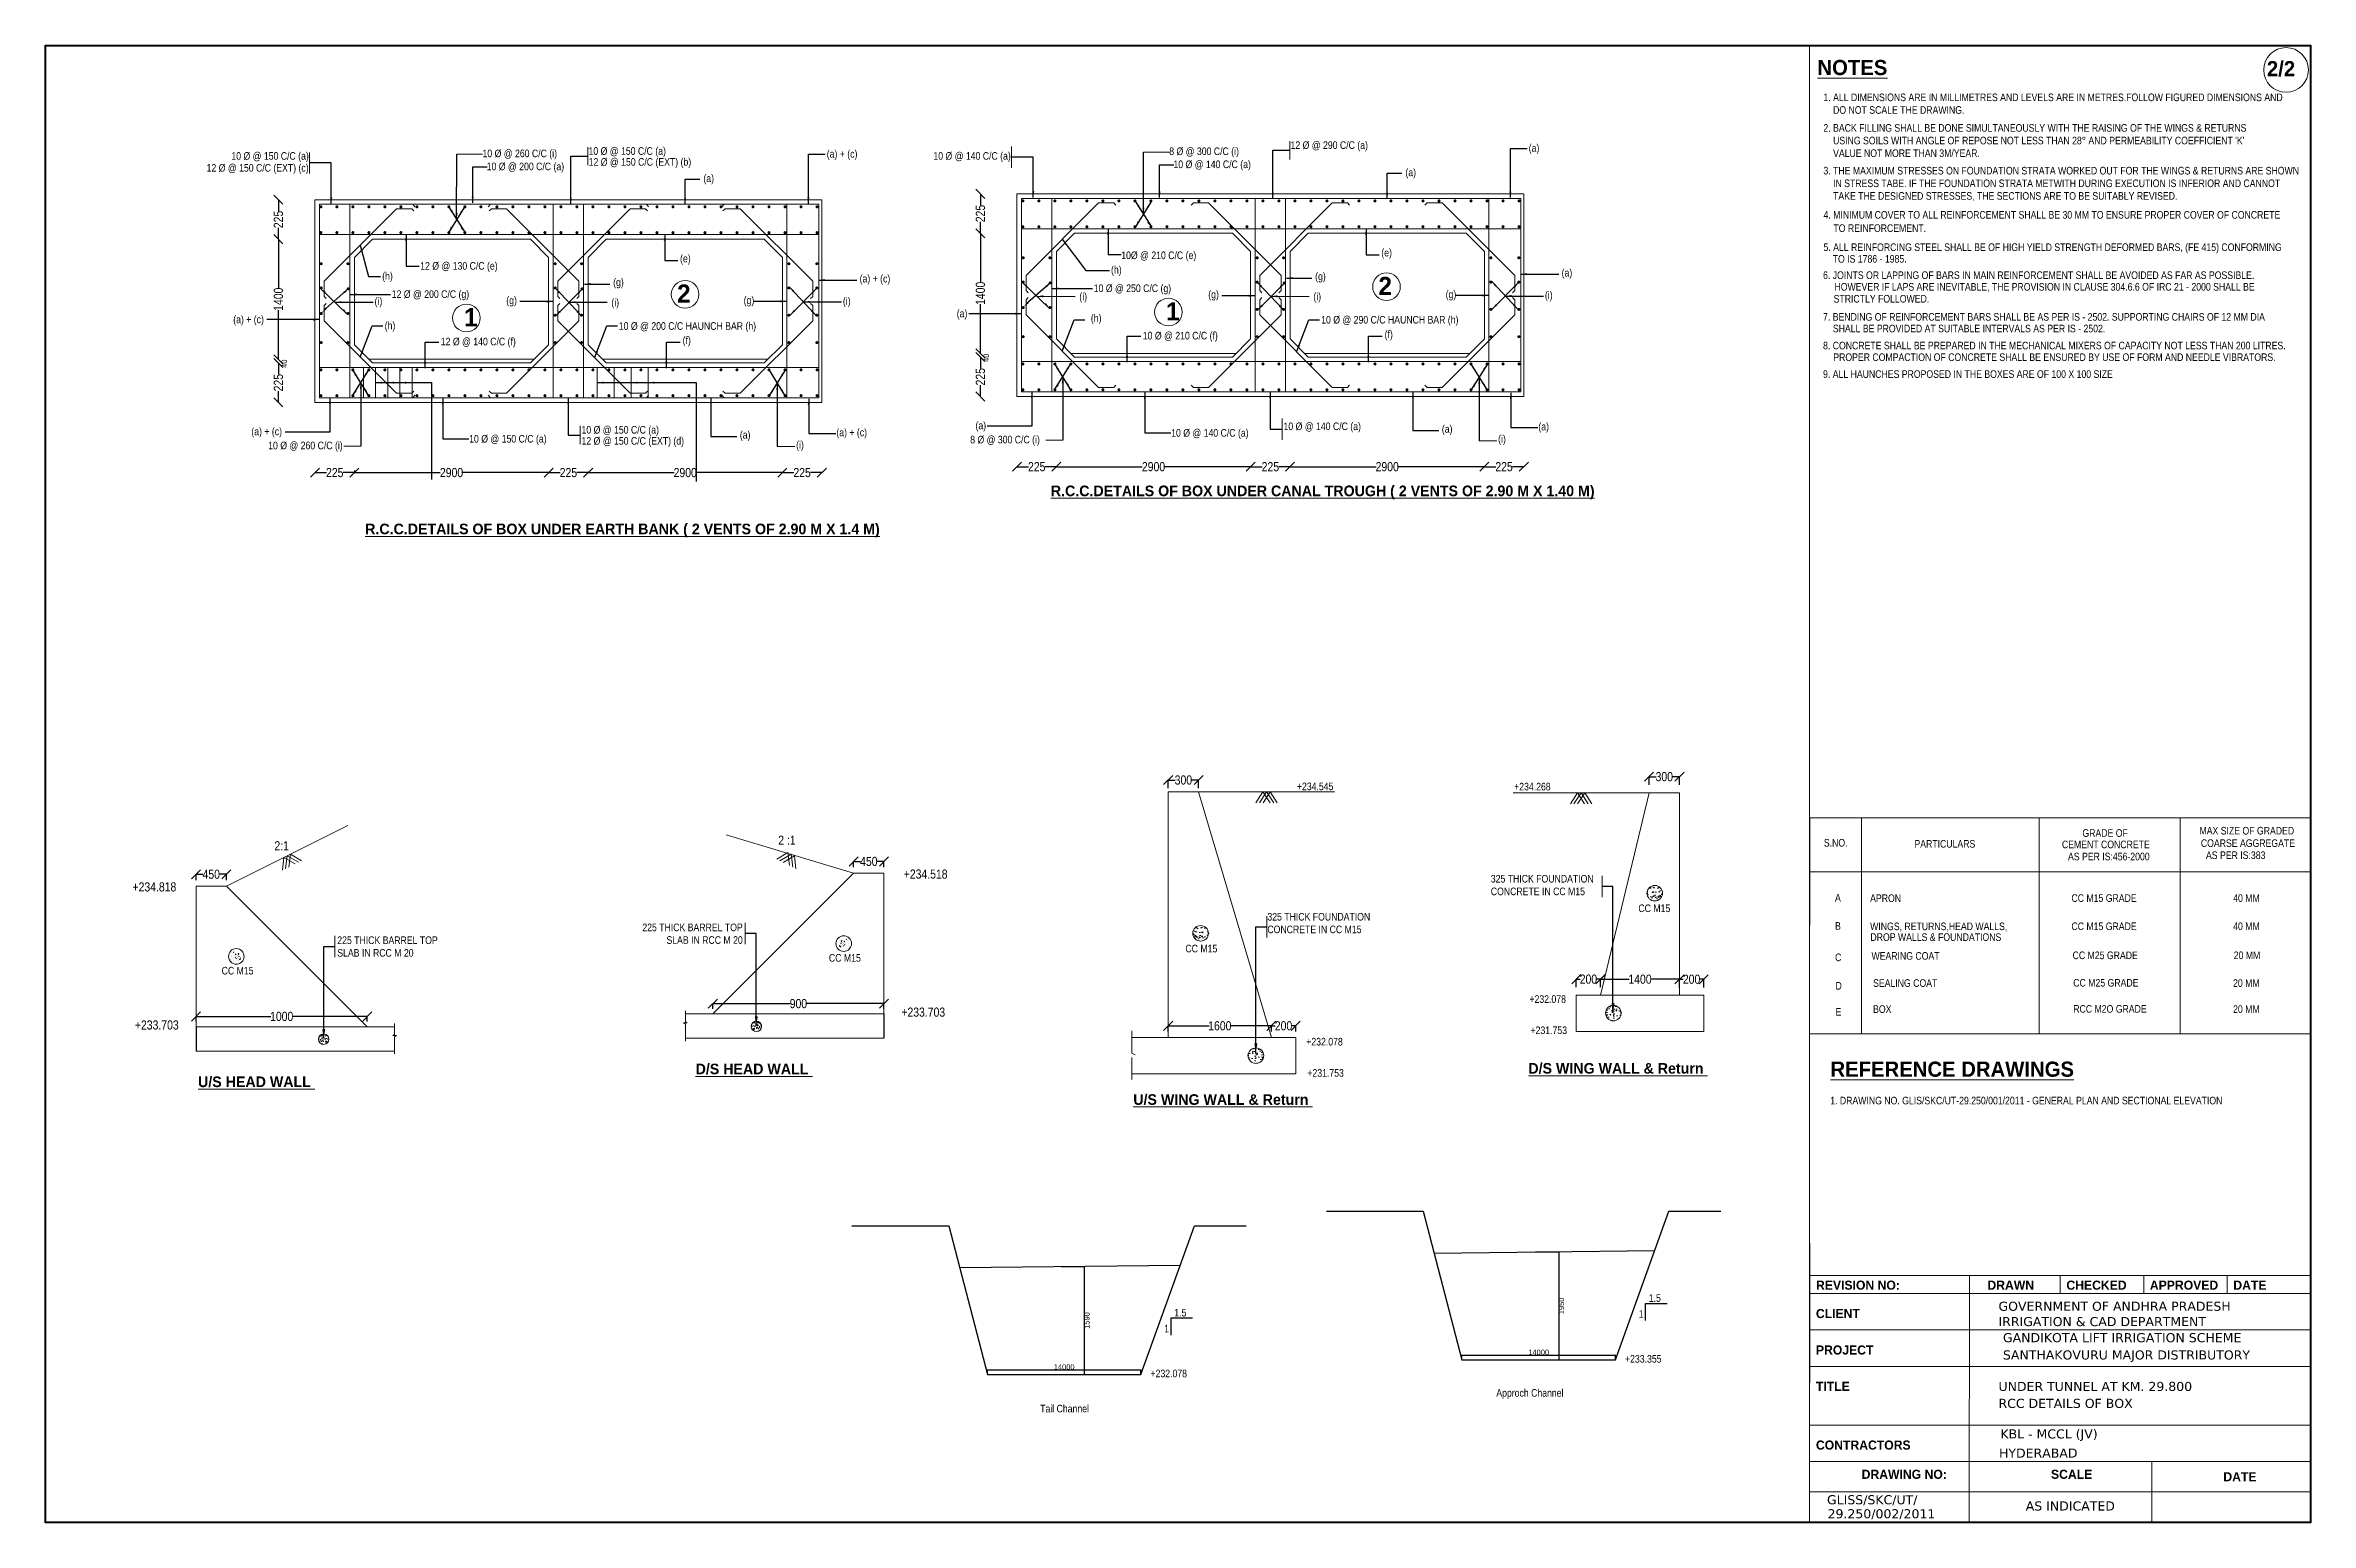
# Model space of a CAD drawing. Header units: inches. Extents: x -679659 to -168010, y 530056 to 1078123.
# Drawn here: x -242653 to -168010, y 530056 to 578757 of the extents above; entities outside this region: 1.
import ezdxf

# ---------------------------------------------------------------- set-up
doc = ezdxf.new("R2010")
doc.units = ezdxf.units.IN
doc.header["$LTSCALE"] = 1000
doc.header["$MEASUREMENT"] = 0
for name, color, linetype in [('abutment', 6, 'Continuous'), ('MAIN', 7, 'Continuous'), ('STEEL', 5, 'Continuous'), ('TEXT_GENERAL', 4, 'Continuous')]:
    doc.layers.add(name, color=color, linetype=linetype)
doc.styles.add('ARIAL NARROW', font='ARIALN.TTF')
doc.styles.add('CITYBLUEPR', font='cityb___.ttf')
doc.styles.add('VERDANA', font='verdana.ttf')
doc.dimstyles.new('STANDARD$0', dxfattribs={"dimscale": 88.888889, "dimtxt": 0.02, "dimasz": 0.02, "dimexe": 0.05, "dimexo": 0.1, "dimgap": 0.002, "dimtad": 2, "dimdec": 0, "dimzin": 1, "dimdsep": 46, "dimtxsty": 'Standard', "dimblk": 'OBLIQUE', "dimcen": 0.09, "dimadec": 0, "dimazin": 0, "dimtfac": 1, "dimtdec": 4, "dimtofl": 0, "dimtmove": 0, "dimatfit": 3, "dimfxl": 1, "dimtolj": 1, "dimtzin": 1, "dimarcsym": 0})
doc.dimstyles.new('STANDARD$7', dxfattribs={"dimtxt": 2, "dimasz": 2, "dimexe": 1.25, "dimexo": 0.625, "dimtad": 1, "dimdec": 0, "dimlfac": 0.5, "dimdsep": 46, "dimtxsty": 'Standard', "dimblk": 'OBLIQUE', "dimcen": 2.5, "dimadec": 0, "dimazin": 0, "dimtfac": 1, "dimtdec": 0, "dimtmove": 0, "dimatfit": 3, "dimfxl": 1, "dimtolj": 1, "dimtzin": 0, "dimarcsym": 0})

msp = doc.modelspace()

# ---------------------------------------------------------------- texts
at = {"color": 0, "lineweight": 9}
for s, style, p in [('REVISION NO:', 'CITYBLUEPR', (-184308.9, 537736.6)), ('DRAWN', 'CITYBLUEPR', (-178661.8, 537736.6)), ('CHECKED', 'CITYBLUEPR', (-176058.9, 537736.6)), ('APPROVED', 'CITYBLUEPR', (-173308.9, 537736.6)), ('DATE', 'CITYBLUEPR', (-170558.9, 537736.6)), ('CLIENT', 'CITYBLUEPR', (-184312.2, 536800)), ('GOVERNMENT OF ANDHRA PRADESH', 'VERDANA', (-178297.7, 537041.5)), ('IRRIGATION & CAD DEPARTMENT', 'VERDANA', (-178297.7, 536535.9)), ('GANDIKOTA LIFT IRRIGATION SCHEME', 'VERDANA', (-178149.7, 536005.8)), ('PROJECT', 'CITYBLUEPR', (-184312.2, 535600)), ('SANTHAKOVURU MAJOR DISTRIBUTORY', 'VERDANA', (-178149.7, 535436.2)), ('TITLE', 'CITYBLUEPR', (-184312.2, 534400)), ('UNDER TUNNEL AT KM. 29.800', 'VERDANA', (-178297.7, 534398.8)), ('RCC DETAILS OF BOX', 'VERDANA', (-178297.7, 533840.1)), ('KBL - MCCL (JV)', 'VERDANA', (-178234.6, 532833.2)), ('CONTRACTORS', 'CITYBLUEPR', (-184312.2, 532466)), ('HYDERABAD', 'VERDANA', (-178280, 532201.4)), ('DRAWING NO:', 'CITYBLUEPR', (-182805.9, 531502.4)), ('SCALE', 'CITYBLUEPR', (-176566.6, 531502.4)), ('DATE', 'CITYBLUEPR', (-170887.9, 531419.7)), ('GLISS/SKC/UT/', 'VERDANA', (-183946.8, 530663.3)), ('AS INDICATED', 'VERDANA', (-177399.2, 530458)), ('29.250/002/2011', 'VERDANA', (-183928.5, 530200.7))]:
    msp.add_text(s, height=300, dxfattribs=dict(at, style=style)).set_placement(p)
at = {"layer": 'abutment', "color": 0, "lineweight": 9}
for s, height, style, p in [('12 %%c @ 290 C/C (a)', 250, 'ARIAL NARROW', (-201624, 575341.3)), ('(a) ', 250, 'ARIAL NARROW', (-193774.4, 575247.7)), ('12 %%C @ 150 C/C (EXT) (c)', 250, 'ARIAL NARROW', (-237338.5, 574592.7)), ('10 %%C @ 150 C/C (a)', 250, 'ARIAL NARROW', (-236522.1, 574984.7)), ('10 %%c @ 260 C/C (i)', 250, 'ARIAL NARROW', (-228247.4, 575068.7)), ('10 %%c @ 200 C/C (a)', 250, 'ARIAL NARROW', (-228109.1, 574638.7)), ('10 %%C @ 150 C/C (a)', 250, 'ARIAL NARROW', (-224754.6, 575146.9)), ('12 %%C @ 150 C/C (EXT) (b)', 250, 'ARIAL NARROW', (-224750, 574787.9)), ('(a) + (c)', 250, 'ARIAL NARROW', (-216905, 575053.3)), ('10 %%C @ 140 C/C (a)', 250, 'ARIAL NARROW', (-213391.5, 574985.6)), ('8 %%C @ 300 C/C (i)', 250, 'ARIAL NARROW', (-205619.1, 575139)), ('10 %%C @ 140 C/C (a)', 250, 'ARIAL NARROW', (-205480.9, 574708.9)), ('(a)', 250, 'ARIAL NARROW', (-220968.7, 574249)), ('(a)', 250, 'ARIAL NARROW', (-197838.1, 574443.4)), ('4. MINIMUM COVER TO ALL REINFORCEMENT SHALL BE 30 MM TO ENSURE PROPER COVER OF CONCRETE', 250, 'ARIAL NARROW', (-184063.3, 573043.2)), (' TO REINFORCEMENT.', 250, 'ARIAL NARROW', (-183816.2, 572603.9)), ('(e) ', 250, 'ARIAL NARROW', (-221737.7, 571603)), ('10%%C @ 210 C/C (e)', 250, 'ARIAL NARROW', (-207201.6, 571709.5)), ('(e)', 250, 'ARIAL NARROW', (-198632.6, 571797.4)), ('5. ALL REINFORCING STEEL SHALL BE OF HIGH YIELD STRENGTH DEFORMED BARS, (FE 415) CONFORMING', 250, 'ARIAL NARROW', (-184063.3, 571976.3)), (' TO IS 1786 - 1985.', 250, 'ARIAL NARROW', (-183839, 571592.3)), ('(h)', 250, 'ARIAL NARROW', (-231553.2, 571026.5)), ('12 %%C @ 130 C/C (e)', 250, 'ARIAL NARROW', (-230300.6, 571361.1)), ('(g)', 250, 'ARIAL NARROW', (-223943.2, 570823.6)), ('(a) + (c)', 250, 'ARIAL NARROW', (-215822.1, 570940.4)), ('(h)', 250, 'ARIAL NARROW', (-207538.2, 571232.1)), ('(g)', 250, 'ARIAL NARROW', (-200812.6, 571018)), ('2', 600, 'CITYBLUEPR', (-198727.8, 570524.2, 1880.4)), ('(a) ', 250, 'ARIAL NARROW', (-192691.5, 571134.7)), ('6. JOINTS OR LAPPING OF BARS IN MAIN REINFORCEMENT SHALL BE AVOIDED AS FAR AS POSSIBLE.', 250, 'ARIAL NARROW', (-184077.3, 571054.5)), ('(i)', 250, 'ARIAL NARROW', (-231803.8, 570193.4)), ('12 %%C @ 200 C/C (g)', 250, 'ARIAL NARROW', (-231238.7, 570429.8)), ('(g)', 250, 'ARIAL NARROW', (-227465.2, 570225.5)), ('(i)', 250, 'ARIAL NARROW', (-224001.5, 570156.9)), ('2', 600, 'CITYBLUEPR', (-221837.6, 570272.7, 1880.4)), ('(g)', 250, 'ARIAL NARROW', (-219642.1, 570227.6)), ('(i)', 250, 'ARIAL NARROW', (-216373.2, 570201.6)), ('(i)', 250, 'ARIAL NARROW', (-208581.8, 570351.2)), ('10 %%C @ 250 C/C (g)', 250, 'ARIAL NARROW', (-208108.1, 570624.1)), ('1', 600, 'CITYBLUEPR', (-205725, 569687.2, 1880.4)), ('(g)', 250, 'ARIAL NARROW', (-204334.6, 570419.9)), ('(i)', 250, 'ARIAL NARROW', (-200870.9, 570351.2)), ('(g)', 250, 'ARIAL NARROW', (-196511.5, 570422)), ('(i)', 250, 'ARIAL NARROW', (-193242.6, 570396)), ('STRICTLY FOLLOWED.', 250, 'ARIAL NARROW', (-183729.4, 570276.6)), ('HOWEVER IF LAPS ARE INEVITABLE, THE PROVISION IN CLAUSE 304.6.6 OF IRC 21 - 2000 SHALL BE ', 250, 'ARIAL NARROW', (-183700.5, 570670.5)), ('(a) + (c) ', 250, 'ARIAL NARROW', (-236461.6, 569596.8)), ('(h)', 250, 'ARIAL NARROW', (-231470.2, 569391.9)), ('1', 600, 'CITYBLUEPR', (-228855.6, 569492.8, 1880.4)), ('10 %%c @ 200 C/C HAUNCH BAR (h)', 250, 'ARIAL NARROW', (-223756.5, 569378.5)), ('(a) ', 250, 'ARIAL NARROW', (-212622, 569791.2)), ('(h)', 250, 'ARIAL NARROW', (-208202.5, 569641.1)), ('10 %%c @ 290 C/C HAUNCH BAR (h)', 250, 'ARIAL NARROW', (-200613.9, 569585.4)), ('7. BENDING OF REINFORCEMENT BARS SHALL BE AS PER IS - 2502. SUPPORTING CHAIRS OF 12 MM DIA ', 250, 'ARIAL NARROW', (-184077.3, 569679.7)), ('SHALL BE PROVIDED AT SUITABLE INTERVALS AS PER IS - 2502.', 250, 'ARIAL NARROW', (-183754.2, 569295.7)), ('12 %%C @ 140 C/C (f)', 250, 'ARIAL NARROW', (-229621.9, 568867)), ('(f)', 250, 'ARIAL NARROW', (-221653.8, 568909.6)), ('10 %%C @ 210 C/C (f)', 250, 'ARIAL NARROW', (-206491.3, 569061.4)), ('(f)', 250, 'ARIAL NARROW', (-198523.2, 569104)), ('8. CONCRETE SHALL BE PREPARED IN THE MECHANICAL MIXERS OF CAPACITY NOT LESS THAN 200 LITRES.', 250, 'ARIAL NARROW', (-184077.3, 568734.9)), ('9. ALL HAUNCHES PROPOSED IN THE BOXES ARE OF 100 X 100 SIZE', 250, 'ARIAL NARROW', (-184077.3, 567793.9)), (' PROPER COMPACTION OF CONCRETE SHALL BE ENSURED BY USE OF FORM AND NEEDLE VIBRATORS.', 250, 'ARIAL NARROW', (-183820, 568350.9)), ('(a) + (c)', 250, 'ARIAL NARROW', (-235864.8, 565904.4)), ('10 %%C @ 150 C/C (a)', 250, 'ARIAL NARROW', (-228687.2, 565661.6)), ('12 %%C @ 150 C/C (EXT) (d)', 250, 'ARIAL NARROW', (-224985.2, 565592.8)), ('10 %%C @ 150 C/C (a)', 250, 'ARIAL NARROW', (-224985.1, 565957.7)), ('(a)', 250, 'ARIAL NARROW', (-219768.6, 565791)), ('(a) + (c)', 250, 'ARIAL NARROW', (-216588.6, 565870.9)), ('8 %%C @ 300 C/C (i)', 250, 'ARIAL NARROW', (-212178.8, 565634.8)), ('(a) ', 250, 'ARIAL NARROW', (-212004, 566098.8)), ('10 %%C @ 140 C/C (a)', 250, 'ARIAL NARROW', (-205556.6, 565855.9)), ('10 %%C @ 140 C/C (a)', 250, 'ARIAL NARROW', (-201854.5, 566072.6)), ('(a)', 250, 'ARIAL NARROW', (-196638, 565985.3)), ('(i)', 250, 'ARIAL NARROW', (-194783.6, 565654.3)), ('(a)', 250, 'ARIAL NARROW', (-193458, 566065.3)), ('10 %%c @ 260 C/C (i)', 250, 'ARIAL NARROW', (-235309.4, 565440.4)), ('(i)', 250, 'ARIAL NARROW', (-217914.2, 565460)), ('%%UR.C.C.DETAILS OF BOX UNDER CANAL TROUGH ( 2 VENTS OF 2.90 M X 1.40 M)', 350, 'CITYBLUEPR', (-209522.3, 563894.1)), ('%%UR.C.C.DETAILS OF BOX UNDER EARTH BANK ( 2 VENTS OF 2.90 M X 1.4 M)', 350, 'CITYBLUEPR', (-232114.5, 562638.9))]:
    msp.add_text(s, height=height, dxfattribs=dict(at, style=style)).set_placement(p)
at = {"layer": 'abutment', "color": 0, "lineweight": 9, "char_height": 250, "style": 'ARIAL NARROW'}
for s, insert, attachment_point in [('+234.545', (-200211.6, 554325.9), 6), ('+234.268', (-194255.9, 554318.6), 4), ('325 THICK FOUNDATION \\PCONCRETE IN CC M15', (-195024.4, 551073.5), 4), ('325 THICK FOUNDATION \\PCONCRETE IN CC M15', (-202386.6, 549820.8), 4), (' CC M15', (-190241.7, 550308.2), 4), ('225 THICK BARREL TOP \\PSLAB IN RCC M 20', (-233032.9, 549047.3), 4), ('225 THICK BARREL TOP \\PSLAB IN RCC M 20', (-219672.9, 549470), 6), (' CC M15', (-215783.8, 548673.6), 6), (' CC M15', (-204036.5, 548980.8), 6), (' CC M15', (-236922, 548251), 4), ('+232.078', (-192548.9, 547315.7), 6), ('+231.753', (-192513.5, 546286.9), 6), ('+232.078', (-199902.4, 545910.3), 6), ('+231.753', (-199867, 544881.5), 6), ('1.5', (-189420, 537459.5), 6), ('1.5', (-205055, 536977.8), 6), ('1', (-189992.5, 536936.4), 6), ('1', (-205627.5, 536454.6), 6), ('+233.355', (-189400, 535456.5), 6), ('+232.078', (-205035, 534974.8), 6), ('Approch Channel', (-192630.5, 534297.5), 6), ('Tail Channel', (-208265.5, 533815.8), 6)]:
    msp.add_mtext(s, dxfattribs=dict(at, insert=insert, attachment_point=attachment_point))
at = {"layer": 'STEEL', "color": 0, "lineweight": 9, "char_height": 177.78, "attachment_point": 5, "rotation": 90}
for insert in [(-234778, 568262.8), (-211647.4, 568457.2)]:
    msp.add_mtext('\\A1;40', dxfattribs=dict(at, insert=insert))
at = {"layer": 'STEEL', "color": 0, "lineweight": 9, "char_height": 300, "style": 'ARIAL NARROW'}
for s, insert, attachment_point in [('2:1', (-235104.1, 552371.1), 4), ('2 :1', (-217930, 552554.1), 6), ('+234.818', (-239780.6, 551013.3), 4), ('+234.518', (-212925.2, 551435.9), 6), ('+233.703', (-239701.4, 546461.6), 4), ('+233.703', (-213004.3, 546884.2), 6)]:
    msp.add_mtext(s, dxfattribs=dict(at, insert=insert, attachment_point=attachment_point))
at = {"layer": 'TEXT_GENERAL', "color": 0, "lineweight": 9}
for s, height, style, p in [('%%UNOTES', 500, 'CITYBLUEPR', (-184262.7, 577774.7)), ('2/2', 500, 'CITYBLUEPR', (-169452.2, 577736.7)), ('S.NO.', 250, 'ARIAL NARROW', (-184050.4, 552343.6)), ('PARTICULARS', 250, 'ARIAL NARROW', (-181065.9, 552309.8)), ('CEMENT CONCRETE', 250, 'ARIAL NARROW', (-176206.7, 552288.9)), ('GRADE OF ', 250, 'ARIAL NARROW', (-175531.4, 552665.9)), ('MAX SIZE OF GRADED ', 250, 'ARIAL NARROW', (-171674.3, 552742)), ('COARSE AGGREGATE ', 250, 'ARIAL NARROW', (-171628.4, 552331.9)), (' AS PER IS:456-2000', 250, 'ARIAL NARROW', (-176086.3, 551891.8)), (' AS PER IS:383', 250, 'ARIAL NARROW', (-171539.7, 551934.4)), ('A', 250, 'ARIAL NARROW', (-183683.5, 550531.8)), ('APRON', 250, 'ARIAL NARROW', (-182525.6, 550518.3)), ('CC M15 GRADE ', 250, 'ARIAL NARROW', (-175893.1, 550520.9)), ('40 MM', 250, 'ARIAL NARROW', (-170563.7, 550520.9)), ('B', 250, 'ARIAL NARROW', (-183683.5, 549602.9)), ('WINGS, RETURNS,HEAD WALLS, ', 250, 'ARIAL NARROW', (-182525.6, 549589.4)), ('DROP WALLS & FOUNDATIONS', 250, 'ARIAL NARROW', (-182516.2, 549233.9)), ('CC M15 GRADE ', 250, 'ARIAL NARROW', (-175893.1, 549592)), ('40 MM', 250, 'ARIAL NARROW', (-170563.7, 549592)), ('C', 250, 'ARIAL NARROW', (-183681.4, 548567.4)), ('WEARING COAT ', 250, 'ARIAL NARROW', (-182481.7, 548614.5)), ('CC M25 GRADE ', 250, 'ARIAL NARROW', (-175854.4, 548634.3)), ('20 MM', 250, 'ARIAL NARROW', (-170546.3, 548634.3)), ('SEALING COAT  ', 250, 'ARIAL NARROW', (-182429, 547720.4)), ('CC M25 GRADE ', 250, 'ARIAL NARROW', (-175833.1, 547728.2)), ('20 MM', 250, 'ARIAL NARROW', (-170567.6, 547719.7)), ('D', 250, 'ARIAL NARROW', (-183665.9, 547629)), ('E', 250, 'ARIAL NARROW', (-183665.9, 546769.9)), ('BOX', 250, 'ARIAL NARROW', (-182429, 546861.4)), ('RCC M2O GRADE ', 250, 'ARIAL NARROW', (-175833.1, 546869.2)), ('20 MM', 250, 'ARIAL NARROW', (-170567.6, 546860.6)), ('%%UD/S HEAD WALL ', 350, 'CITYBLUEPR', (-221226.7, 544838.2)), ('%%UD/S WING WALL & Return ', 350, 'CITYBLUEPR', (-193787.4, 544858.7)), ('%%UREFERENCE DRAWINGS', 500, 'CITYBLUEPR', (-183833, 544756.7)), ('%%UU/S HEAD WALL ', 350, 'CITYBLUEPR', (-237620.5, 544415.6)), ('%%UU/S WING WALL & Return ', 350, 'CITYBLUEPR', (-206804.6, 543830.4)), ('1. DRAWING NO. GLIS/SKC/UT-29.250/001/2011 - GENERAL PLAN AND SECTIONAL ELEVATION', 250, 'ARIAL NARROW', (-183841.4, 543846.9))]:
    msp.add_text(s, height=height, dxfattribs=dict(at, style=style)).set_placement(p)
at = {"layer": 'TEXT_GENERAL', "color": 0, "lineweight": 9, "char_height": 250, "attachment_point": 1, "style": 'ARIAL NARROW'}
for s, insert, width in [('1. ALL DIMENSIONS ARE IN MILLIMETRES AND LEVELS ARE IN METRES.FOLLOW FIGURED DIMENSIONS AND \\P    DO NOT SCALE THE DRAWING.', (-184065.5, 577166.4), 20000), ("2. BACK FILLING SHALL BE DONE SIMULTANEOUSLY WITH THE RAISING OF THE WINGS & RETURNS    \\P    USING SOILS WITH ANGLE OF REPOSE NOT LESS THAN 28° AND PERMEABILITY COEFFICIENT 'K'  \\P    VALUE NOT MORE THAN 3M/YEAR.", (-184065.5, 576159.1), 15000), ('3. THE MAXIMUM STRESSES ON FOUNDATION STRATA WORKED OUT FOR THE WINGS & RETURNS ARE SHOWN \\P    IN STRESS TABE. IF THE FOUNDATION STRATA METWITH DURING EXECUTION IS INFERIOR AND CANNOT \\P    TAKE THE DESIGNED STRESSES, THE SECTIONS ARE TO BE SUITABLY REVISED.', (-184065.5, 574749.7), 15944.444)]:
    msp.add_mtext(s, dxfattribs=dict(at, insert=insert, width=width))

# ---------------------------------------------------------------- blocks, each defined once
blk = doc.blocks.new('_Oblique')
at = {"color": 0, "linetype": 'ByBlock', "lineweight": -2}
blk.add_line((-0.5, -0.5), (0.5, 0.5), dxfattribs=at)
blk = doc.blocks.new('*D47')
at = {"layer": 'Defpoints', "color": 0, "transparency": 16777216}
for p in [(-216019, 551660), (-215019, 551853), (-215019, 551660)]:
    blk.add_point(p, dxfattribs=at)
at = {"layer": 'STEEL', "color": 0, "lineweight": -2, "transparency": 16777216}
for p, q in [((-216019, 551661), (-216019, 551855)), ((-216019, 551853), (-215796, 551853)), ((-215019, 551853), (-215243, 551853)), ((-215019, 551661), (-215019, 551855))]:
    blk.add_line(p, q, dxfattribs=at)
at = {"layer": 'STEEL', "color": 0, "lineweight": -2, "transparency": 16777216, "xscale": 300, "yscale": 300, "zscale": 300, "rotation": 180}
blk.add_blockref('_Oblique', (-216019, 551853), dxfattribs=at)
at = {"layer": 'STEEL', "color": 0, "lineweight": -2, "transparency": 16777216, "xscale": 300, "yscale": 300, "zscale": 300}
blk.add_blockref('_Oblique', (-215019, 551853), dxfattribs=at)
at = {"layer": 'STEEL', "color": 0, "lineweight": 9, "transparency": 16777216, "insert": (-215519, 551853), "char_height": 300, "attachment_point": 5, "style": 'ARIAL NARROW'}
blk.add_mtext('\\A1;450', dxfattribs=at)
blk = doc.blocks.new('*D48')
at = {"layer": 'Defpoints', "color": 0, "transparency": 16777216}
for p in [(-215019, 547167), (-220659, 546997), (-215019, 546997)]:
    blk.add_point(p, dxfattribs=at)
at = {"layer": 'STEEL', "color": 0, "lineweight": -2, "transparency": 16777216}
for p, q in [((-220659, 546998), (-220659, 547168)), ((-220659, 547167), (-218111, 547167)), ((-215019, 547167), (-217567, 547167)), ((-215019, 546998), (-215019, 547168))]:
    blk.add_line(p, q, dxfattribs=at)
at = {"layer": 'STEEL', "color": 0, "lineweight": -2, "transparency": 16777216, "xscale": 300, "yscale": 300, "zscale": 300, "rotation": 180}
blk.add_blockref('_Oblique', (-220659, 547167), dxfattribs=at)
at = {"layer": 'STEEL', "color": 0, "lineweight": -2, "transparency": 16777216, "xscale": 300, "yscale": 300, "zscale": 300}
blk.add_blockref('_Oblique', (-215019, 547167), dxfattribs=at)
at = {"layer": 'STEEL', "color": 0, "lineweight": 9, "transparency": 16777216, "insert": (-217839, 547167), "char_height": 300, "attachment_point": 5, "style": 'ARIAL NARROW'}
blk.add_mtext('\\A1;900', dxfattribs=at)
blk = doc.blocks.new('*D49')
at = {"layer": 'Defpoints', "color": 0, "transparency": 16777216}
for p in [(-237686, 551431), (-237686, 551238), (-236686, 551238)]:
    blk.add_point(p, dxfattribs=at)
at = {"layer": 'STEEL', "color": 0, "lineweight": -2, "transparency": 16777216}
for p, q in [((-237686, 551238), (-237686, 551432)), ((-237686, 551431), (-237463, 551431)), ((-236686, 551431), (-236909, 551431)), ((-236686, 551238), (-236686, 551432))]:
    blk.add_line(p, q, dxfattribs=at)
at = {"layer": 'STEEL', "color": 0, "lineweight": -2, "transparency": 16777216, "xscale": 300, "yscale": 300, "zscale": 300, "rotation": 180}
blk.add_blockref('_Oblique', (-237686, 551431), dxfattribs=at)
at = {"layer": 'STEEL', "color": 0, "lineweight": -2, "transparency": 16777216, "xscale": 300, "yscale": 300, "zscale": 300}
blk.add_blockref('_Oblique', (-236686, 551431), dxfattribs=at)
at = {"layer": 'STEEL', "color": 0, "lineweight": 9, "transparency": 16777216, "insert": (-237186, 551431), "char_height": 300, "attachment_point": 5, "style": 'ARIAL NARROW'}
blk.add_mtext('\\A1;450', dxfattribs=at)
blk = doc.blocks.new('*D50')
at = {"layer": 'Defpoints', "color": 0, "transparency": 16777216}
for p in [(-237686, 546744), (-237686, 546574), (-232046, 546574)]:
    blk.add_point(p, dxfattribs=at)
at = {"layer": 'STEEL', "color": 0, "lineweight": -2, "transparency": 16777216}
for p, q in [((-237686, 546575), (-237686, 546746)), ((-237686, 546744), (-235222, 546744)), ((-232046, 546744), (-234510, 546744)), ((-232046, 546575), (-232046, 546746))]:
    blk.add_line(p, q, dxfattribs=at)
at = {"layer": 'STEEL', "color": 0, "lineweight": -2, "transparency": 16777216, "xscale": 300, "yscale": 300, "zscale": 300, "rotation": 180}
blk.add_blockref('_Oblique', (-237686, 546744), dxfattribs=at)
at = {"layer": 'STEEL', "color": 0, "lineweight": -2, "transparency": 16777216, "xscale": 300, "yscale": 300, "zscale": 300}
blk.add_blockref('_Oblique', (-232046, 546744), dxfattribs=at)
at = {"layer": 'STEEL', "color": 0, "lineweight": 9, "transparency": 16777216, "insert": (-234866, 546744), "char_height": 300, "attachment_point": 5, "style": 'ARIAL NARROW'}
blk.add_mtext('\\A1;1000', dxfattribs=at)
blk = doc.blocks.new('*D40')
at = {"layer": 'Defpoints', "color": 0, "transparency": 16777216}
for p in [(-205654, 554537), (-205654, 554271), (-204654, 554271)]:
    blk.add_point(p, dxfattribs=at)
at = {"layer": 'STEEL', "color": 0, "lineweight": -2, "transparency": 16777216}
for p, q in [((-205654, 554271), (-205654, 554539)), ((-205654, 554537), (-205426, 554537)), ((-204654, 554537), (-204882, 554537)), ((-204654, 554271), (-204654, 554539))]:
    blk.add_line(p, q, dxfattribs=at)
at = {"layer": 'STEEL', "color": 0, "lineweight": -2, "transparency": 16777216, "xscale": 300, "yscale": 300, "zscale": 300, "rotation": 180}
blk.add_blockref('_Oblique', (-205654, 554537), dxfattribs=at)
at = {"layer": 'STEEL', "color": 0, "lineweight": -2, "transparency": 16777216, "xscale": 300, "yscale": 300, "zscale": 300}
blk.add_blockref('_Oblique', (-204654, 554537), dxfattribs=at)
at = {"layer": 'STEEL', "color": 0, "lineweight": 9, "transparency": 16777216, "insert": (-205154, 554537), "char_height": 300, "attachment_point": 5, "style": 'ARIAL NARROW'}
blk.add_mtext('\\A1;300', dxfattribs=at)
blk = doc.blocks.new('*D29')
at = {"layer": 'Defpoints', "color": 0, "transparency": 16777216}
for p in [(-205654, 546434), (-205654, 546246), (-202254, 546245)]:
    blk.add_point(p, dxfattribs=at)
at = {"layer": 'STEEL', "color": 0, "lineweight": -2, "transparency": 16777216}
for p, q in [((-205654, 546246), (-205654, 546435)), ((-205654, 546434), (-204310, 546434)), ((-202254, 546434), (-203598, 546434)), ((-202254, 546246), (-202254, 546435))]:
    blk.add_line(p, q, dxfattribs=at)
at = {"layer": 'STEEL', "color": 0, "lineweight": -2, "transparency": 16777216, "xscale": 300, "yscale": 300, "zscale": 300, "rotation": 180}
blk.add_blockref('_Oblique', (-205654, 546434), dxfattribs=at)
at = {"layer": 'STEEL', "color": 0, "lineweight": -2, "transparency": 16777216, "xscale": 300, "yscale": 300, "zscale": 300}
blk.add_blockref('_Oblique', (-202254, 546434), dxfattribs=at)
at = {"layer": 'STEEL', "color": 0, "lineweight": 9, "transparency": 16777216, "insert": (-203954, 546434), "char_height": 300, "attachment_point": 5, "style": 'ARIAL NARROW'}
blk.add_mtext('\\A1;1600', dxfattribs=at)
blk = doc.blocks.new('*D30')
at = {"layer": 'Defpoints', "color": 0, "transparency": 16777216}
for p in [(-202254, 546434), (-202254, 546245), (-201454, 546245)]:
    blk.add_point(p, dxfattribs=at)
at = {"layer": 'STEEL', "color": 0, "lineweight": -2, "transparency": 16777216}
for p, q in [((-202254, 546246), (-202254, 546435)), ((-202254, 546434), (-202128, 546434)), ((-201454, 546434), (-201580, 546434)), ((-201454, 546246), (-201454, 546435))]:
    blk.add_line(p, q, dxfattribs=at)
at = {"layer": 'STEEL', "color": 0, "lineweight": -2, "transparency": 16777216, "xscale": 300, "yscale": 300, "zscale": 300, "rotation": 180}
blk.add_blockref('_Oblique', (-202254, 546434), dxfattribs=at)
at = {"layer": 'STEEL', "color": 0, "lineweight": -2, "transparency": 16777216, "xscale": 300, "yscale": 300, "zscale": 300}
blk.add_blockref('_Oblique', (-201454, 546434), dxfattribs=at)
at = {"layer": 'STEEL', "color": 0, "lineweight": 9, "transparency": 16777216, "insert": (-201854, 546434), "char_height": 300, "attachment_point": 5, "style": 'ARIAL NARROW'}
blk.add_mtext('\\A1;200', dxfattribs=at)
blk = doc.blocks.new('*D31')
at = {"layer": 'Defpoints', "color": 0, "transparency": 16777216}
for p in [(-188809, 554648), (-189809, 554381), (-188809, 554381)]:
    blk.add_point(p, dxfattribs=at)
at = {"layer": 'STEEL', "color": 0, "lineweight": -2, "transparency": 16777216}
for p, q in [((-189809, 554382), (-189809, 554650)), ((-189809, 554648), (-189581, 554648)), ((-188809, 554648), (-189037, 554648)), ((-188809, 554382), (-188809, 554650))]:
    blk.add_line(p, q, dxfattribs=at)
at = {"layer": 'STEEL', "color": 0, "lineweight": -2, "transparency": 16777216, "xscale": 300, "yscale": 300, "zscale": 300, "rotation": 180}
blk.add_blockref('_Oblique', (-189809, 554648), dxfattribs=at)
at = {"layer": 'STEEL', "color": 0, "lineweight": -2, "transparency": 16777216, "xscale": 300, "yscale": 300, "zscale": 300}
blk.add_blockref('_Oblique', (-188809, 554648), dxfattribs=at)
at = {"layer": 'STEEL', "color": 0, "lineweight": 9, "transparency": 16777216, "insert": (-189309, 554648), "char_height": 300, "attachment_point": 5, "style": 'ARIAL NARROW'}
blk.add_mtext('\\A1;300', dxfattribs=at)
blk = doc.blocks.new('*D32')
at = {"layer": 'Defpoints', "color": 0, "transparency": 16777216}
for p in [(-191409, 547972), (-192209, 547712), (-191409, 547711)]:
    blk.add_point(p, dxfattribs=at)
at = {"layer": 'STEEL', "color": 0, "lineweight": -2, "transparency": 16777216}
for p, q in [((-192209, 547712), (-192209, 547974)), ((-192209, 547972), (-192083, 547972)), ((-191409, 547972), (-191535, 547972)), ((-191409, 547712), (-191409, 547974))]:
    blk.add_line(p, q, dxfattribs=at)
at = {"layer": 'STEEL', "color": 0, "lineweight": -2, "transparency": 16777216, "xscale": 300, "yscale": 300, "zscale": 300, "rotation": 180}
blk.add_blockref('_Oblique', (-192209, 547972), dxfattribs=at)
at = {"layer": 'STEEL', "color": 0, "lineweight": -2, "transparency": 16777216, "xscale": 300, "yscale": 300, "zscale": 300}
blk.add_blockref('_Oblique', (-191409, 547972), dxfattribs=at)
at = {"layer": 'STEEL', "color": 0, "lineweight": 9, "transparency": 16777216, "insert": (-191809, 547972), "char_height": 300, "attachment_point": 5, "style": 'ARIAL NARROW'}
blk.add_mtext('\\A1;200', dxfattribs=at)
blk = doc.blocks.new('*D33')
at = {"layer": 'Defpoints', "color": 0, "transparency": 16777216}
for p in [(-188809, 547971), (-191409, 547711), (-188809, 547711)]:
    blk.add_point(p, dxfattribs=at)
at = {"layer": 'STEEL', "color": 0, "lineweight": -2, "transparency": 16777216}
for p, q in [((-191409, 547712), (-191409, 547972)), ((-191409, 547971), (-190465, 547971)), ((-188809, 547971), (-189753, 547971)), ((-188809, 547712), (-188809, 547972))]:
    blk.add_line(p, q, dxfattribs=at)
at = {"layer": 'STEEL', "color": 0, "lineweight": -2, "transparency": 16777216, "xscale": 300, "yscale": 300, "zscale": 300, "rotation": 180}
blk.add_blockref('_Oblique', (-191409, 547971), dxfattribs=at)
at = {"layer": 'STEEL', "color": 0, "lineweight": -2, "transparency": 16777216, "xscale": 300, "yscale": 300, "zscale": 300}
blk.add_blockref('_Oblique', (-188809, 547971), dxfattribs=at)
at = {"layer": 'STEEL', "color": 0, "lineweight": 9, "transparency": 16777216, "insert": (-190109, 547971), "char_height": 300, "attachment_point": 5, "style": 'ARIAL NARROW'}
blk.add_mtext('\\A1;1400', dxfattribs=at)
blk = doc.blocks.new('*D34')
at = {"layer": 'Defpoints', "color": 0, "transparency": 16777216}
for p in [(-188009, 547970), (-188809, 547692), (-188009, 547701)]:
    blk.add_point(p, dxfattribs=at)
at = {"layer": 'STEEL', "color": 0, "lineweight": -2, "transparency": 16777216}
for p, q in [((-188809, 547693), (-188809, 547971)), ((-188809, 547970), (-188683, 547970)), ((-188009, 547970), (-188135, 547970)), ((-188009, 547702), (-188009, 547971))]:
    blk.add_line(p, q, dxfattribs=at)
at = {"layer": 'STEEL', "color": 0, "lineweight": -2, "transparency": 16777216, "xscale": 300, "yscale": 300, "zscale": 300, "rotation": 180}
blk.add_blockref('_Oblique', (-188809, 547970), dxfattribs=at)
at = {"layer": 'STEEL', "color": 0, "lineweight": -2, "transparency": 16777216, "xscale": 300, "yscale": 300, "zscale": 300}
blk.add_blockref('_Oblique', (-188009, 547970), dxfattribs=at)
at = {"layer": 'STEEL', "color": 0, "lineweight": 9, "transparency": 16777216, "insert": (-188409, 547970), "char_height": 300, "attachment_point": 5, "style": 'ARIAL NARROW'}
blk.add_mtext('\\A1;200', dxfattribs=at)
blk = doc.blocks.new('*D80')
at = {"layer": 'Defpoints', "color": 0, "transparency": 16777216}
for p in [(-209194, 538502), (-209194, 534943), (-208422, 534943)]:
    blk.add_point(p, dxfattribs=at)
at = {"layer": 'STEEL', "color": 0, "lineweight": -2, "transparency": 16777216}
for p, q in [((-209185, 538502), (-208418, 538502)), ((-208422, 538502), (-208422, 534943)), ((-209185, 534943), (-208418, 534943))]:
    blk.add_line(p, q, dxfattribs=at)
at = {"layer": 'STEEL', "color": 0, "lineweight": -2, "transparency": 16777216, "xscale": 1.777777777777778, "yscale": 1.777777777777778, "zscale": 1.777777777777778}
for p, rotation in [((-208422, 538502), 90), ((-208422, 534943), 270)]:
    blk.add_blockref('_Oblique', p, dxfattribs=dict(at, rotation=rotation))
at = {"layer": 'STEEL', "color": 0, "transparency": 16777216, "insert": (-208333, 536722), "char_height": 1.78, "attachment_point": 5, "rotation": 90}
blk.add_mtext('\\A1;{\\H100x;1590}', dxfattribs=at)
blk = doc.blocks.new('*D81')
at = {"layer": 'Defpoints', "color": 0, "transparency": 16777216}
for p in [(-211613, 534943), (-206552, 535100), (-206552, 534943)]:
    blk.add_point(p, dxfattribs=at)
at = {"layer": 'STEEL', "color": 0, "lineweight": -2, "transparency": 16777216}
for p, q in [((-211613, 534952), (-211613, 535105)), ((-211613, 535100), (-206552, 535100)), ((-206552, 534952), (-206552, 535105))]:
    blk.add_line(p, q, dxfattribs=at)
at = {"layer": 'STEEL', "color": 0, "lineweight": -2, "transparency": 16777216, "xscale": 1.777777777777778, "yscale": 1.777777777777778, "zscale": 1.777777777777778, "rotation": 180}
blk.add_blockref('_Oblique', (-211613, 535100), dxfattribs=at)
at = {"layer": 'STEEL', "color": 0, "lineweight": -2, "transparency": 16777216, "xscale": 1.777777777777778, "yscale": 1.777777777777778, "zscale": 1.777777777777778}
blk.add_blockref('_Oblique', (-206552, 535100), dxfattribs=at)
at = {"layer": 'STEEL', "color": 0, "transparency": 16777216, "insert": (-209082, 535189), "char_height": 1.78, "attachment_point": 5}
blk.add_mtext('\\A1;{\\H100x;14000}', dxfattribs=at)
blk = doc.blocks.new('*D82')
at = {"layer": 'Defpoints', "color": 0, "transparency": 16777216}
for p in [(-193559, 538983), (-193559, 535425), (-192787, 535425)]:
    blk.add_point(p, dxfattribs=at)
at = {"layer": 'STEEL', "color": 0, "lineweight": -2, "transparency": 16777216}
for p, q in [((-193550, 538983), (-192783, 538983)), ((-192787, 538983), (-192787, 535425)), ((-193550, 535425), (-192783, 535425))]:
    blk.add_line(p, q, dxfattribs=at)
at = {"layer": 'STEEL', "color": 0, "lineweight": -2, "transparency": 16777216, "xscale": 1.777777777777778, "yscale": 1.777777777777778, "zscale": 1.777777777777778}
for p, rotation in [((-192787, 538983), 90), ((-192787, 535425), 270)]:
    blk.add_blockref('_Oblique', p, dxfattribs=dict(at, rotation=rotation))
at = {"layer": 'STEEL', "color": 0, "transparency": 16777216, "insert": (-192698, 537204), "char_height": 1.78, "attachment_point": 5, "rotation": 90}
blk.add_mtext('\\A1;{\\H100x;1950}', dxfattribs=at)
blk = doc.blocks.new('*D83')
at = {"layer": 'Defpoints', "color": 0, "transparency": 16777216}
for p in [(-195978, 535425), (-190917, 535582), (-190917, 535425)]:
    blk.add_point(p, dxfattribs=at)
at = {"layer": 'STEEL', "color": 0, "lineweight": -2, "transparency": 16777216}
for p, q in [((-195978, 535434), (-195978, 535586)), ((-195978, 535582), (-190917, 535582)), ((-190917, 535434), (-190917, 535586))]:
    blk.add_line(p, q, dxfattribs=at)
at = {"layer": 'STEEL', "color": 0, "lineweight": -2, "transparency": 16777216, "xscale": 1.777777777777778, "yscale": 1.777777777777778, "zscale": 1.777777777777778, "rotation": 180}
blk.add_blockref('_Oblique', (-195978, 535582), dxfattribs=at)
at = {"layer": 'STEEL', "color": 0, "lineweight": -2, "transparency": 16777216, "xscale": 1.777777777777778, "yscale": 1.777777777777778, "zscale": 1.777777777777778}
blk.add_blockref('_Oblique', (-190917, 535582), dxfattribs=at)
at = {"layer": 'STEEL', "color": 0, "transparency": 16777216, "insert": (-193447, 535671), "char_height": 1.78, "attachment_point": 5}
blk.add_mtext('\\A1;{\\H100x;14000}', dxfattribs=at)
blk = doc.blocks.new('*D96')
at = {"layer": 'Defpoints', "color": 0, "transparency": 16777216}
for p in [(-218368, 564671, 3), (-217068, 564671, 1994), (-217068, 564671)]:
    blk.add_point(p, dxfattribs=at)
at = {"layer": 'STEEL', "color": 0, "lineweight": -2, "transparency": 16777216}
for p, q in [((-218368, 564672), (-218368, 564672)), ((-218368, 564671), (-217994, 564671)), ((-217068, 564671), (-217443, 564671)), ((-217068, 564672), (-217068, 564672))]:
    blk.add_line(p, q, dxfattribs=at)
at = {"layer": 'STEEL', "color": 0, "lineweight": -2, "transparency": 16777216, "xscale": 300, "yscale": 300, "zscale": 300, "rotation": 180}
blk.add_blockref('_Oblique', (-218368, 564671), dxfattribs=at)
at = {"layer": 'STEEL', "color": 0, "lineweight": -2, "transparency": 16777216, "xscale": 300, "yscale": 300, "zscale": 300}
blk.add_blockref('_Oblique', (-217068, 564671), dxfattribs=at)
at = {"layer": 'STEEL', "color": 0, "lineweight": 9, "transparency": 16777216, "insert": (-217718, 564671), "char_height": 300, "attachment_point": 5, "style": 'ARIAL NARROW'}
blk.add_mtext('\\A1;225', dxfattribs=at)
blk = doc.blocks.new('*D97')
at = {"layer": 'Defpoints', "color": 0, "transparency": 16777216}
for p in [(-224768, 564688, -62), (-218368, 564688, 1880), (-218368, 564671)]:
    blk.add_point(p, dxfattribs=at)
at = {"layer": 'STEEL', "color": 0, "lineweight": -2, "transparency": 16777216}
for p, q in [((-224768, 564688), (-224768, 564670)), ((-224768, 564671), (-221938, 564671)), ((-218368, 564671), (-221199, 564671)), ((-218368, 564688), (-218368, 564670))]:
    blk.add_line(p, q, dxfattribs=at)
at = {"layer": 'STEEL', "color": 0, "lineweight": -2, "transparency": 16777216, "xscale": 300, "yscale": 300, "zscale": 300, "rotation": 180}
blk.add_blockref('_Oblique', (-224768, 564671), dxfattribs=at)
at = {"layer": 'STEEL', "color": 0, "lineweight": -2, "transparency": 16777216, "xscale": 300, "yscale": 300, "zscale": 300}
blk.add_blockref('_Oblique', (-218368, 564671), dxfattribs=at)
at = {"layer": 'STEEL', "color": 0, "lineweight": 9, "transparency": 16777216, "insert": (-221568, 564671), "char_height": 300, "attachment_point": 5, "style": 'ARIAL NARROW'}
blk.add_mtext('\\A1;2900', dxfattribs=at)
blk = doc.blocks.new('*D98')
at = {"layer": 'Defpoints', "color": 0, "transparency": 16777216}
for p in [(-226068, 564671), (-224768, 564671), (-224768, 564671)]:
    blk.add_point(p, dxfattribs=at)
at = {"layer": 'STEEL', "color": 0, "lineweight": -2, "transparency": 16777216}
for p, q in [((-226068, 564672), (-226068, 564672)), ((-226068, 564671), (-225694, 564671)), ((-224768, 564671), (-225143, 564671)), ((-224768, 564672), (-224768, 564672))]:
    blk.add_line(p, q, dxfattribs=at)
at = {"layer": 'STEEL', "color": 0, "lineweight": -2, "transparency": 16777216, "xscale": 300, "yscale": 300, "zscale": 300, "rotation": 180}
blk.add_blockref('_Oblique', (-226068, 564671), dxfattribs=at)
at = {"layer": 'STEEL', "color": 0, "lineweight": -2, "transparency": 16777216, "xscale": 300, "yscale": 300, "zscale": 300}
blk.add_blockref('_Oblique', (-224768, 564671), dxfattribs=at)
at = {"layer": 'STEEL', "color": 0, "lineweight": 9, "transparency": 16777216, "insert": (-225418, 564671), "char_height": 300, "attachment_point": 5, "style": 'ARIAL NARROW'}
blk.add_mtext('\\A1;225', dxfattribs=at)
blk = doc.blocks.new('*D99')
at = {"layer": 'Defpoints', "color": 0, "transparency": 16777216}
for p in [(-232468, 564688), (-226068, 564688), (-226068, 564671)]:
    blk.add_point(p, dxfattribs=at)
at = {"layer": 'STEEL', "color": 0, "lineweight": -2, "transparency": 16777216}
for p, q in [((-232468, 564688), (-232468, 564670)), ((-232468, 564671), (-229638, 564671)), ((-226068, 564671), (-228899, 564671)), ((-226068, 564688), (-226068, 564670))]:
    blk.add_line(p, q, dxfattribs=at)
at = {"layer": 'STEEL', "color": 0, "lineweight": -2, "transparency": 16777216, "xscale": 300, "yscale": 300, "zscale": 300, "rotation": 180}
blk.add_blockref('_Oblique', (-232468, 564671), dxfattribs=at)
at = {"layer": 'STEEL', "color": 0, "lineweight": -2, "transparency": 16777216, "xscale": 300, "yscale": 300, "zscale": 300}
blk.add_blockref('_Oblique', (-226068, 564671), dxfattribs=at)
at = {"layer": 'STEEL', "color": 0, "lineweight": 9, "transparency": 16777216, "insert": (-229268, 564671), "char_height": 300, "attachment_point": 5, "style": 'ARIAL NARROW'}
blk.add_mtext('\\A1;2900', dxfattribs=at)
blk = doc.blocks.new('*D100')
at = {"layer": 'Defpoints', "color": 0, "transparency": 16777216}
for p in [(-233766, 564671, 1880), (-232468, 564741, 1880), (-232468, 564671)]:
    blk.add_point(p, dxfattribs=at)
at = {"layer": 'STEEL', "color": 0, "lineweight": -2, "transparency": 16777216}
for p, q in [((-233766, 564672), (-233766, 564672)), ((-233766, 564671), (-233393, 564671)), ((-232468, 564671), (-232842, 564671)), ((-232468, 564740), (-232468, 564670))]:
    blk.add_line(p, q, dxfattribs=at)
at = {"layer": 'STEEL', "color": 0, "lineweight": -2, "transparency": 16777216, "xscale": 300, "yscale": 300, "zscale": 300, "rotation": 180}
blk.add_blockref('_Oblique', (-233766, 564671), dxfattribs=at)
at = {"layer": 'STEEL', "color": 0, "lineweight": -2, "transparency": 16777216, "xscale": 300, "yscale": 300, "zscale": 300}
blk.add_blockref('_Oblique', (-232468, 564671), dxfattribs=at)
at = {"layer": 'STEEL', "color": 0, "lineweight": 9, "transparency": 16777216, "insert": (-233117, 564671), "char_height": 300, "attachment_point": 5, "style": 'ARIAL NARROW'}
blk.add_mtext('\\A1;225', dxfattribs=at)
blk = doc.blocks.new('*D101')
at = {"layer": 'Defpoints', "color": 0, "transparency": 16777216}
for p in [(-234966, 568286), (-234973, 566986), (-234966, 566986)]:
    blk.add_point(p, dxfattribs=at)
at = {"layer": 'STEEL', "color": 0, "lineweight": -2, "transparency": 16777216}
for p, q in [((-234967, 568286), (-234974, 568286)), ((-234973, 568286), (-234973, 567912)), ((-234973, 566986), (-234973, 567361)), ((-234967, 566986), (-234974, 566986))]:
    blk.add_line(p, q, dxfattribs=at)
at = {"layer": 'STEEL', "color": 0, "lineweight": -2, "transparency": 16777216, "xscale": 300, "yscale": 300, "zscale": 300}
for p, rotation in [((-234973, 568286), 90), ((-234973, 566986), 270)]:
    blk.add_blockref('_Oblique', p, dxfattribs=dict(at, rotation=rotation))
at = {"layer": 'STEEL', "color": 0, "lineweight": 9, "transparency": 16777216, "insert": (-234973, 567636), "char_height": 300, "attachment_point": 5, "rotation": 90, "style": 'ARIAL NARROW'}
blk.add_mtext('\\A1;225', dxfattribs=at)
blk = doc.blocks.new('*D102')
at = {"layer": 'Defpoints', "color": 0, "transparency": 16777216}
for p in [(-234985, 572366), (-234985, 568406), (-234973, 568406)]:
    blk.add_point(p, dxfattribs=at)
at = {"layer": 'STEEL', "color": 0, "lineweight": -2, "transparency": 16777216}
for p, q in [((-234985, 572366), (-234972, 572366)), ((-234973, 572366), (-234973, 570742)), ((-234973, 568406), (-234973, 570030)), ((-234985, 568406), (-234972, 568406))]:
    blk.add_line(p, q, dxfattribs=at)
at = {"layer": 'STEEL', "color": 0, "lineweight": -2, "transparency": 16777216, "xscale": 300, "yscale": 300, "zscale": 300}
for p, rotation in [((-234973, 572366), 90), ((-234973, 568406), 270)]:
    blk.add_blockref('_Oblique', p, dxfattribs=dict(at, rotation=rotation))
at = {"layer": 'STEEL', "color": 0, "lineweight": 9, "transparency": 16777216, "insert": (-234973, 570386), "char_height": 300, "attachment_point": 5, "rotation": 90, "style": 'ARIAL NARROW'}
blk.add_mtext('\\A1;1400', dxfattribs=at)
blk = doc.blocks.new('*D103')
at = {"layer": 'Defpoints', "color": 0, "transparency": 16777216}
for p in [(-234985, 573666), (-234985, 572366), (-234973, 572366)]:
    blk.add_point(p, dxfattribs=at)
at = {"layer": 'STEEL', "color": 0, "lineweight": -2, "transparency": 16777216}
for p, q in [((-234985, 573666), (-234972, 573666)), ((-234973, 573666), (-234973, 573292)), ((-234973, 572366), (-234973, 572741)), ((-234985, 572366), (-234972, 572366))]:
    blk.add_line(p, q, dxfattribs=at)
at = {"layer": 'STEEL', "color": 0, "lineweight": -2, "transparency": 16777216, "xscale": 300, "yscale": 300, "zscale": 300}
for p, rotation in [((-234973, 573666), 90), ((-234973, 572366), 270)]:
    blk.add_blockref('_Oblique', p, dxfattribs=dict(at, rotation=rotation))
at = {"layer": 'STEEL', "color": 0, "lineweight": 9, "transparency": 16777216, "insert": (-234973, 573016), "char_height": 300, "attachment_point": 5, "rotation": 90, "style": 'ARIAL NARROW'}
blk.add_mtext('\\A1;225', dxfattribs=at)
blk = doc.blocks.new('*D104')
at = {"layer": 'Defpoints', "color": 0, "transparency": 16777216}
for p in [(-211855, 573861), (-211855, 572561), (-211842, 572561)]:
    blk.add_point(p, dxfattribs=at)
at = {"layer": 'STEEL', "color": 0, "lineweight": -2, "transparency": 16777216}
for p, q in [((-211854, 573861), (-211841, 573861)), ((-211842, 573861), (-211842, 573486)), ((-211854, 572561), (-211841, 572561)), ((-211842, 572561), (-211842, 572935))]:
    blk.add_line(p, q, dxfattribs=at)
at = {"layer": 'STEEL', "color": 0, "lineweight": -2, "transparency": 16777216, "xscale": 300, "yscale": 300, "zscale": 300}
for p, rotation in [((-211842, 573861), 90), ((-211842, 572561), 270)]:
    blk.add_blockref('_Oblique', p, dxfattribs=dict(at, rotation=rotation))
at = {"layer": 'STEEL', "color": 0, "lineweight": 9, "transparency": 16777216, "insert": (-211842, 573211), "char_height": 300, "attachment_point": 5, "rotation": 90, "style": 'ARIAL NARROW'}
blk.add_mtext('\\A1;225', dxfattribs=at)
blk = doc.blocks.new('*D105')
at = {"layer": 'Defpoints', "color": 0, "transparency": 16777216}
for p in [(-211855, 572561), (-211855, 568601), (-211842, 568601)]:
    blk.add_point(p, dxfattribs=at)
at = {"layer": 'STEEL', "color": 0, "lineweight": -2, "transparency": 16777216}
for p, q in [((-211854, 572561), (-211841, 572561)), ((-211842, 572561), (-211842, 570937)), ((-211842, 568601), (-211842, 570225)), ((-211854, 568601), (-211841, 568601))]:
    blk.add_line(p, q, dxfattribs=at)
at = {"layer": 'STEEL', "color": 0, "lineweight": -2, "transparency": 16777216, "xscale": 300, "yscale": 300, "zscale": 300}
for p, rotation in [((-211842, 572561), 90), ((-211842, 568601), 270)]:
    blk.add_blockref('_Oblique', p, dxfattribs=dict(at, rotation=rotation))
at = {"layer": 'STEEL', "color": 0, "lineweight": 9, "transparency": 16777216, "insert": (-211842, 570581), "char_height": 300, "attachment_point": 5, "rotation": 90, "style": 'ARIAL NARROW'}
blk.add_mtext('\\A1;1400', dxfattribs=at)
blk = doc.blocks.new('*D106')
at = {"layer": 'Defpoints', "color": 0, "transparency": 16777216}
for p in [(-211835, 568481), (-211842, 567181), (-211835, 567181)]:
    blk.add_point(p, dxfattribs=at)
at = {"layer": 'STEEL', "color": 0, "lineweight": -2, "transparency": 16777216}
for p, q in [((-211836, 568481), (-211844, 568481)), ((-211842, 568481), (-211842, 568106)), ((-211842, 567181), (-211842, 567555)), ((-211836, 567181), (-211844, 567181))]:
    blk.add_line(p, q, dxfattribs=at)
at = {"layer": 'STEEL', "color": 0, "lineweight": -2, "transparency": 16777216, "xscale": 300, "yscale": 300, "zscale": 300}
for p, rotation in [((-211842, 568481), 90), ((-211842, 567181), 270)]:
    blk.add_blockref('_Oblique', p, dxfattribs=dict(at, rotation=rotation))
at = {"layer": 'STEEL', "color": 0, "lineweight": 9, "transparency": 16777216, "insert": (-211842, 567831), "char_height": 300, "attachment_point": 5, "rotation": 90, "style": 'ARIAL NARROW'}
blk.add_mtext('\\A1;225', dxfattribs=at)
blk = doc.blocks.new('*D107')
at = {"layer": 'Defpoints', "color": 0, "transparency": 16777216}
for p in [(-210636, 564865, 1880), (-209338, 564865, 1880), (-209338, 564865)]:
    blk.add_point(p, dxfattribs=at)
at = {"layer": 'STEEL', "color": 0, "lineweight": -2, "transparency": 16777216}
for p, q in [((-210636, 564866), (-210636, 564867)), ((-210636, 564865), (-210262, 564865)), ((-209338, 564865), (-209711, 564865)), ((-209338, 564866), (-209338, 564867))]:
    blk.add_line(p, q, dxfattribs=at)
at = {"layer": 'STEEL', "color": 0, "lineweight": -2, "transparency": 16777216, "xscale": 300, "yscale": 300, "zscale": 300, "rotation": 180}
blk.add_blockref('_Oblique', (-210636, 564865), dxfattribs=at)
at = {"layer": 'STEEL', "color": 0, "lineweight": -2, "transparency": 16777216, "xscale": 300, "yscale": 300, "zscale": 300}
blk.add_blockref('_Oblique', (-209338, 564865), dxfattribs=at)
at = {"layer": 'STEEL', "color": 0, "lineweight": 9, "transparency": 16777216, "insert": (-209987, 564865), "char_height": 300, "attachment_point": 5, "style": 'ARIAL NARROW'}
blk.add_mtext('\\A1;225', dxfattribs=at)
blk = doc.blocks.new('*D108')
at = {"layer": 'Defpoints', "color": 0, "transparency": 16777216}
for p in [(-209338, 564883), (-202938, 564883), (-202938, 564865)]:
    blk.add_point(p, dxfattribs=at)
at = {"layer": 'STEEL', "color": 0, "lineweight": -2, "transparency": 16777216}
for p, q in [((-209338, 564882), (-209338, 564864)), ((-209338, 564865), (-206507, 564865)), ((-202938, 564865), (-205768, 564865)), ((-202938, 564882), (-202938, 564864))]:
    blk.add_line(p, q, dxfattribs=at)
at = {"layer": 'STEEL', "color": 0, "lineweight": -2, "transparency": 16777216, "xscale": 300, "yscale": 300, "zscale": 300, "rotation": 180}
blk.add_blockref('_Oblique', (-209338, 564865), dxfattribs=at)
at = {"layer": 'STEEL', "color": 0, "lineweight": -2, "transparency": 16777216, "xscale": 300, "yscale": 300, "zscale": 300}
blk.add_blockref('_Oblique', (-202938, 564865), dxfattribs=at)
at = {"layer": 'STEEL', "color": 0, "lineweight": 9, "transparency": 16777216, "insert": (-206138, 564865), "char_height": 300, "attachment_point": 5, "style": 'ARIAL NARROW'}
blk.add_mtext('\\A1;2900', dxfattribs=at)
blk = doc.blocks.new('*D109')
at = {"layer": 'Defpoints', "color": 0, "transparency": 16777216}
for p in [(-202938, 564865), (-201638, 564865), (-201638, 564865)]:
    blk.add_point(p, dxfattribs=at)
at = {"layer": 'STEEL', "color": 0, "lineweight": -2, "transparency": 16777216}
for p, q in [((-202938, 564866), (-202938, 564867)), ((-202938, 564865), (-202563, 564865)), ((-201638, 564865), (-202013, 564865)), ((-201638, 564866), (-201638, 564867))]:
    blk.add_line(p, q, dxfattribs=at)
at = {"layer": 'STEEL', "color": 0, "lineweight": -2, "transparency": 16777216, "xscale": 300, "yscale": 300, "zscale": 300, "rotation": 180}
blk.add_blockref('_Oblique', (-202938, 564865), dxfattribs=at)
at = {"layer": 'STEEL', "color": 0, "lineweight": -2, "transparency": 16777216, "xscale": 300, "yscale": 300, "zscale": 300}
blk.add_blockref('_Oblique', (-201638, 564865), dxfattribs=at)
at = {"layer": 'STEEL', "color": 0, "lineweight": 9, "transparency": 16777216, "insert": (-202288, 564865), "char_height": 300, "attachment_point": 5, "style": 'ARIAL NARROW'}
blk.add_mtext('\\A1;225', dxfattribs=at)
blk = doc.blocks.new('*D110')
at = {"layer": 'Defpoints', "color": 0, "transparency": 16777216}
for p in [(-201638, 564883, -62), (-195238, 564883, 1880), (-195238, 564865)]:
    blk.add_point(p, dxfattribs=at)
at = {"layer": 'STEEL', "color": 0, "lineweight": -2, "transparency": 16777216}
for p, q in [((-201638, 564882), (-201638, 564864)), ((-201638, 564865), (-198807, 564865)), ((-195238, 564865), (-198068, 564865)), ((-195238, 564882), (-195238, 564864))]:
    blk.add_line(p, q, dxfattribs=at)
at = {"layer": 'STEEL', "color": 0, "lineweight": -2, "transparency": 16777216, "xscale": 300, "yscale": 300, "zscale": 300, "rotation": 180}
blk.add_blockref('_Oblique', (-201638, 564865), dxfattribs=at)
at = {"layer": 'STEEL', "color": 0, "lineweight": -2, "transparency": 16777216, "xscale": 300, "yscale": 300, "zscale": 300}
blk.add_blockref('_Oblique', (-195238, 564865), dxfattribs=at)
at = {"layer": 'STEEL', "color": 0, "lineweight": 9, "transparency": 16777216, "insert": (-198438, 564865), "char_height": 300, "attachment_point": 5, "style": 'ARIAL NARROW'}
blk.add_mtext('\\A1;2900', dxfattribs=at)
blk = doc.blocks.new('*D111')
at = {"layer": 'Defpoints', "color": 0, "transparency": 16777216}
for p in [(-195238, 564865, 3), (-193938, 564865, 1994), (-193938, 564865)]:
    blk.add_point(p, dxfattribs=at)
at = {"layer": 'STEEL', "color": 0, "lineweight": -2, "transparency": 16777216}
for p, q in [((-195238, 564866), (-195238, 564867)), ((-195238, 564865), (-194863, 564865)), ((-193938, 564865), (-194313, 564865)), ((-193938, 564866), (-193938, 564867))]:
    blk.add_line(p, q, dxfattribs=at)
at = {"layer": 'STEEL', "color": 0, "lineweight": -2, "transparency": 16777216, "xscale": 300, "yscale": 300, "zscale": 300, "rotation": 180}
blk.add_blockref('_Oblique', (-195238, 564865), dxfattribs=at)
at = {"layer": 'STEEL', "color": 0, "lineweight": -2, "transparency": 16777216, "xscale": 300, "yscale": 300, "zscale": 300}
blk.add_blockref('_Oblique', (-193938, 564865), dxfattribs=at)
at = {"layer": 'STEEL', "color": 0, "lineweight": 9, "transparency": 16777216, "insert": (-194588, 564865), "char_height": 300, "attachment_point": 5, "style": 'ARIAL NARROW'}
blk.add_mtext('\\A1;225', dxfattribs=at)

# ---------------------------------------------------------------- dimensions: what is measured, and where the dimension line sits
at = {"layer": 'STEEL', "color": 0, "lineweight": 9}
for base, p1, p2, angle, text, picture, middle in [((-211842.3, 572560.8), (-211854.6, 573860.8), (-211854.6, 572560.8), 90, '225', '*D104', (-211842.3, 573210.8)), ((-234972.9, 572366.4), (-234985.2, 573666.4), (-234985.2, 572366.4), 90, '225', '*D103', (-234972.9, 573016.4)), ((-234972.9, 568406.4), (-234985.2, 572366.4), (-234985.2, 568406.4), 90, '1400', '*D102', (-234972.9, 570386.4)), ((-211842.3, 568600.8), (-211854.6, 572560.8), (-211854.6, 568600.8), 90, '1400', '*D105', (-211842.3, 570580.8)), ((-234972.9, 566986.4), (-234965.9, 568286.4), (-234965.9, 566986.4), 90, '225', '*D101', (-234972.9, 567636.4)), ((-211842.3, 567180.8), (-211835.3, 568480.8), (-211835.3, 567180.8), 90, '225', '*D106', (-211842.3, 567830.8)), ((-205654.2, 554537.3), (-204654.2, 554270.5), (-205654.2, 554270.5), 180, '300', '*D40', (-205154.2, 554537.3)), ((-237686.4, 551430.8), (-236686.4, 551237.7), (-237686.4, 551237.7), 180, '450', '*D49', (-237186.4, 551430.8)), ((-237686.4, 546744.3), (-232046.4, 546574.4), (-237686.4, 546574.4), 180, '1000', '*D50', (-234866.4, 546744.3)), ((-205654.2, 546433.8), (-202254.2, 546245), (-205654.2, 546245.6), 180, '1600', '*D29', (-203954.2, 546433.8)), ((-202254.2, 546433.8), (-201454.2, 546245), (-202254.2, 546245), 180, '200', '*D30', (-201854.2, 546433.8))]:
    dim = msp.add_linear_dim(base=base, p1=p1, p2=p2, angle=angle, text=text, dimstyle='STANDARD$0', override={"dimscale": 1, "dimtxt": 300, "dimasz": 300, "dimexe": 1.25, "dimexo": 0.625, "dimgap": 0.625, "dimtad": 0, "dimlfac": 0.5, "dimzin": 8, "dimtxsty": 'ARIAL NARROW', "dimcen": 2.5, "dimtdec": 0, "dimtofl": 1, "dimtzin": 0}, dxfattribs=at)
    dim.commit()
    dim.dimension.update_dxf_attribs({"geometry": picture, "text_midpoint": middle})
for base, p1, p2, text, picture, middle in [((-209337.9, 564865.4), (-210635.5, 564865.4, 1880.4), (-209337.9, 564865.4, 1880.4), '225', '*D107', (-209986.7, 564865.4)), ((-202937.9, 564865.4), (-209337.9, 564882.5), (-202937.9, 564882.5), '2900', '*D108', (-206137.9, 564865.4)), ((-201637.9, 564865.4), (-202937.9, 564865.4), (-201637.9, 564865.4), '225', '*D109', (-202287.9, 564865.4)), ((-195237.9, 564865.4), (-201637.9, 564882.5, -61.6), (-195237.9, 564882.5, 1880.4), '2900', '*D110', (-198437.9, 564865.4)), ((-193937.9, 564865.4), (-195237.9, 564865.4, 2.8), (-193937.9, 564865.4, 1994.3), '225', '*D111', (-194587.9, 564865.4)), ((-232468.5, 564671), (-233766.1, 564671, 1880.4), (-232468.5, 564740.8, 1880.4), '225', '*D100', (-233117.3, 564671)), ((-226068.5, 564671), (-232468.5, 564688.2), (-226068.5, 564688.2), '2900', '*D99', (-229268.5, 564671)), ((-224768.5, 564671), (-226068.5, 564671), (-224768.5, 564671), '225', '*D98', (-225418.5, 564671)), ((-218368.5, 564671), (-224768.5, 564688.2, -61.6), (-218368.5, 564688.2, 1880.4), '2900', '*D97', (-221568.5, 564671)), ((-217068.5, 564671), (-218368.5, 564671, 2.8), (-217068.5, 564671, 1994.3), '225', '*D96', (-217718.5, 564671)), ((-188808.8, 554648.3), (-189808.8, 554381.5), (-188808.8, 554381.5), '300', '*D31', (-189308.8, 554648.3)), ((-215019.4, 551853.4), (-216019.4, 551660.3), (-215019.4, 551660.3), '450', '*D47', (-215519.4, 551853.4)), ((-191408.8, 547972.4), (-192208.8, 547711.5), (-191408.8, 547710.9), '200', '*D32', (-191808.8, 547972.4)), ((-188808.8, 547971.2), (-191408.8, 547710.9), (-188808.8, 547710.9), '1400', '*D33', (-190108.8, 547971.2)), ((-188008.8, 547969.9), (-188808.8, 547692.4), (-188008.8, 547701), '200', '*D34', (-188408.8, 547969.9)), ((-215019.4, 547167), (-220659.4, 546997.1), (-215019.4, 546997.1), '900', '*D48', (-217839.4, 547167))]:
    dim = msp.add_linear_dim(base=base, p1=p1, p2=p2, text=text, dimstyle='STANDARD$0', override={"dimscale": 1, "dimtxt": 300, "dimasz": 300, "dimexe": 1.25, "dimexo": 0.625, "dimgap": 0.625, "dimtad": 0, "dimlfac": 0.5, "dimzin": 8, "dimtxsty": 'ARIAL NARROW', "dimcen": 2.5, "dimtdec": 0, "dimtofl": 1, "dimtzin": 0}, dxfattribs=at)
    dim.commit()
    dim.dimension.update_dxf_attribs({"geometry": picture, "text_midpoint": middle})
at = {"layer": 'STEEL', "color": 0}
for base, p1, p2, text, picture, middle in [((-192787, 535424.8), (-193558.7, 538983.3), (-193558.7, 535424.8), '{\\H100x;1950}', '*D82', (-192698, 537204.1)), ((-208422, 534943.1), (-209193.7, 538501.6), (-209193.7, 534943.1), '{\\H100x;1590}', '*D80', (-208332.9, 536722.4))]:
    dim = msp.add_linear_dim(base=base, p1=p1, p2=p2, angle=90, text=text, dimstyle='STANDARD$0', dxfattribs=at)
    dim.commit()
    dim.dimension.update_dxf_attribs({"geometry": picture, "text_midpoint": middle})
for p1, p2, picture, middle in [((-211613, 534943.1), (-206551.5, 534943.1), '*D81', (-209082.3, 535189.4)), ((-195978, 535424.8), (-190916.5, 535424.8), '*D83', (-193447.3, 535671.1))]:
    dim = msp.add_aligned_dim(p1=p1, p2=p2, distance=157.2, text='{\\H100x;14000}', dimstyle='STANDARD$0', dxfattribs=at)
    dim.commit()
    dim.dimension.update_dxf_attribs({"geometry": picture, "text_midpoint": middle})

# ---------------------------------------------------------------- hatches: boundary and pattern name
at = {"linetype": 'ByBlock', "lineweight": 9}
h = msp.add_hatch(dxfattribs=at)
h.set_pattern_fill('AR-CONC', color=0, scale=45, style=0)
h.set_pattern_definition([(50, (-1010531.77, 242325.9), (322.76708, -28.23846), [33.75, -371.25]), (355, (-1010531.77, 242325.9), (-62.4381, 338.48646), [27, -297]), (100.4514, (-1010504.87, 242323.54), (260.32922, 310.24779), [28.68309, -315.51395]), (46.1842, (-1010531.77, 242415.9), (480.25847, -74.48356), [50.625, -556.875]), (96.6356, (-1010491.74, 242409.7), (420.59822, 438.35304), [43.02463, -473.27085]), (351.1842, (-1010531.77, 242415.9), (420.59788, 438.35337), [40.5, -445.5]), (21, (-1010486.77, 242393.4), (268.60817, -181.1785), [33.75, -371.25]), (326, (-1010486.77, 242393.4), (109.4919, 326.31752), [27, -297]), (71.4514, (-1010464.38, 242378.3), (378.10018, 145.13872), [28.68309, -315.51395]), (37.5, (-1010531.77, 242325.89), (5.471935, 149.802234), [0, -293.4, 0, -301.5, 0, -298.125]), (7.5, (-1010531.77, 242325.89), (118.381292, 177.48527), [0, -171.9, 0, -286.65, 0, -113.625]), (327.5, (-1010632.12, 242325.89), (240.220096, -10.149692), [0, -112.5, 0, -351, 0, -465.75]), (317.5, (-1010677.12, 242325.89), (262.433776, 45.04724), [0, -146.25, 0, -233.1, 0, -330.75])])
edge = h.paths.add_edge_path()
edge.add_arc((-189621.7, 550806.7), 256.4, 0, 360)
h = msp.add_hatch(dxfattribs=at)
h.set_pattern_fill('AR-CONC', color=0, scale=45, style=0)
h.set_pattern_definition([(130, (616323.37, 241002.85), (-322.76708, -28.23846), [33.75, -371.25]), (185, (616323.37, 241002.85), (62.4381, 338.48646), [27, -297]), (79.5486, (616296.47, 241000.5), (-260.32922, 310.24779), [28.68309, -315.51395]), (133.8158, (616323.37, 241092.85), (-480.25847, -74.48356), [50.625, -556.875]), (83.3644, (616283.35, 241086.65), (-420.59822, 438.35304), [43.02463, -473.27085]), (188.8158, (616323.37, 241092.85), (-420.59788, 438.35337), [40.5, -445.5]), (159, (616278.37, 241070.35), (-268.60817, -181.1785), [33.75, -371.25]), (214, (616278.37, 241070.35), (-109.4919, 326.31752), [27, -297]), (108.5486, (616256, 241055.26), (-378.10018, 145.13872), [28.68309, -315.51395]), (142.5, (616323.37, 241002.85), (-5.471935, 149.802234), [0, -293.4, 0, -301.5, 0, -298.125]), (172.5, (616323.37, 241002.85), (-118.381292, 177.48527), [0, -171.9, 0, -286.65, 0, -113.625]), (212.5, (616423.72, 241002.85), (-240.220096, -10.149692), [0, -112.5, 0, -351, 0, -465.75]), (222.5, (616468.72, 241002.85), (-262.433776, 45.04724), [0, -146.25, 0, -233.1, 0, -330.75])])
edge = h.paths.add_edge_path()
edge.add_arc((-204586.7, 549483.6), 256.4, 0, 360)
h = msp.add_hatch(dxfattribs=at)
h.set_pattern_fill('AR-CONC', color=0, scale=30, style=0)
h.set_pattern_definition([(50, (-753818.26, 354411.95), (215.178055, -18.82564), [22.5, -247.5]), (355, (-753818.26, 354411.95), (-41.6254, 225.65764), [18, -198]), (100.4514, (-753800.33, 354410.38), (173.552815, 206.83186), [19.12206, -210.34263]), (46.1842, (-753818.26, 354471.95), (320.17231, -49.6557), [33.75, -371.25]), (96.6356, (-753791.58, 354467.8), (280.39881, 292.23536), [28.68309, -315.5139]), (351.1842, (-753818.26, 354471.95), (280.39858, 292.23558), [27, -297]), (21, (-753788.26, 354456.95), (179.072116, -120.785667), [22.5, -247.5]), (326, (-753788.26, 354456.95), (72.9946, 217.54501), [18, -198]), (71.4514, (-753773.34, 354446.88), (252.06679, 96.75915), [19.12206, -210.34263]), (37.5, (-753818.26, 354411.95), (3.647957, 99.868156), [0, -195.6, 0, -201, 0, -198.75]), (7.5, (-753818.26, 354411.95), (78.920861, 118.323514), [0, -114.6, 0, -191.1, 0, -75.75]), (327.5, (-753885.16, 354411.95), (160.146731, -6.766462), [0, -75, 0, -234, 0, -310.5]), (317.5, (-753915.16, 354411.95), (174.95585, 30.031495), [0, -97.5, 0, -155.4, 0, -220.5])])
edge = h.paths.add_edge_path()
edge.add_arc((-219224.1, 546417.4), 171, 0, 360)
h = msp.add_hatch(dxfattribs=at)
h.set_pattern_fill('AR-CONC', color=0, scale=45, style=0)
h.set_pattern_definition([(50, (-1011891.98, 242771.64), (322.76708, -28.23846), [33.75, -371.25]), (355, (-1011891.98, 242771.64), (-62.4381, 338.48646), [27, -297]), (100.4514, (-1011865.1, 242769.28), (260.32922, 310.24779), [28.68309, -315.51395]), (46.1842, (-1011892, 242861.64), (480.25847, -74.48356), [50.625, -556.875]), (96.6356, (-1011851.96, 242855.43), (420.59822, 438.35304), [43.02463, -473.27085]), (351.1842, (-1011892, 242861.64), (420.59788, 438.35337), [40.5, -445.5]), (21, (-1011846.98, 242839.14), (268.60817, -181.1785), [33.75, -371.25]), (326, (-1011846.98, 242839.14), (109.4919, 326.31752), [27, -297]), (71.4514, (-1011824.6, 242824.04), (378.10018, 145.13872), [28.68309, -315.51395]), (37.5, (-1011891.98, 242771.64), (5.471935, 149.802234), [0, -293.4, 0, -301.5, 0, -298.125]), (7.5, (-1011891.98, 242771.64), (118.381292, 177.48527), [0, -171.9, 0, -286.65, 0, -113.625]), (327.5, (-1011992.33, 242771.64), (240.220096, -10.149692), [0, -112.5, 0, -351, 0, -465.75]), (317.5, (-1012037.33, 242771.64), (262.433776, 45.04724), [0, -146.25, 0, -233.1, 0, -330.75])])
edge = h.paths.add_edge_path()
edge.add_arc((-190988.9, 546852.8), 256.4, 0, 360)
h = msp.add_hatch(dxfattribs=at)
h.set_pattern_fill('AR-CONC', color=0, scale=30, style=0)
h.set_pattern_definition([(130, (301112.48, 353989.32), (-215.178055, -18.82564), [22.5, -247.5]), (185, (301112.48, 353989.32), (41.6254, 225.65764), [18, -198]), (79.5486, (301094.55, 353987.75), (-173.552815, 206.83186), [19.12206, -210.34263]), (133.8158, (301112.48, 354049.32), (-320.17231, -49.6557), [33.75, -371.25]), (83.3644, (301085.8, 354045.18), (-280.39881, 292.23536), [28.68309, -315.5139]), (188.8158, (301112.48, 354049.32), (-280.39858, 292.23558), [27, -297]), (159, (301082.48, 354034.32), (-179.072116, -120.785667), [22.5, -247.5]), (214, (301082.48, 354034.32), (-72.9946, 217.54501), [18, -198]), (108.5486, (301067.56, 354024.25), (-252.06679, 96.75915), [19.12206, -210.34263]), (142.5, (301112.48, 353989.32), (-3.647957, 99.868156), [0, -195.6, 0, -201, 0, -198.75]), (172.5, (301112.48, 353989.32), (-78.920861, 118.323514), [0, -114.6, 0, -191.1, 0, -75.75]), (212.5, (301179.38, 353989.32), (-160.146731, -6.766462), [0, -75, 0, -234, 0, -310.5]), (222.5, (301209.38, 353989.32), (-174.95585, 30.031495), [0, -97.5, 0, -155.4, 0, -220.5])])
edge = h.paths.add_edge_path()
edge.add_arc((-233481.7, 545994.8), 171, 0, 360)
h = msp.add_hatch(dxfattribs=at)
h.set_pattern_fill('AR-CONC', color=0, scale=45, style=0)
h.set_pattern_definition([(130, (618138.45, 241371.17), (-322.76708, -28.23846), [33.75, -371.25]), (185, (618138.45, 241371.17), (62.4381, 338.48646), [27, -297]), (79.5486, (618111.55, 241368.8), (-260.32922, 310.24779), [28.68309, -315.51395]), (133.8158, (618138.45, 241461.17), (-480.25847, -74.48356), [50.625, -556.875]), (83.3644, (618098.43, 241454.96), (-420.59822, 438.35304), [43.02463, -473.27085]), (188.8158, (618138.45, 241461.17), (-420.59788, 438.35337), [40.5, -445.5]), (159, (618093.45, 241438.67), (-268.60817, -181.1785), [33.75, -371.25]), (214, (618093.45, 241438.67), (-109.4919, 326.31752), [27, -297]), (108.5486, (618071.06, 241423.57), (-378.10018, 145.13872), [28.68309, -315.51395]), (142.5, (618138.45, 241371.17), (-5.471935, 149.802234), [0, -293.4, 0, -301.5, 0, -298.125]), (172.5, (618138.45, 241371.17), (-118.381292, 177.48527), [0, -171.9, 0, -286.65, 0, -113.625]), (212.5, (618238.8, 241371.17), (-240.220096, -10.149692), [0, -112.5, 0, -351, 0, -465.75]), (222.5, (618283.8, 241371.17), (-262.433776, 45.04724), [0, -146.25, 0, -233.1, 0, -330.75])])
edge = h.paths.add_edge_path()
edge.add_arc((-202764.7, 545452.3), 256.4, 0, 360)

# ---------------------------------------------------------------- linework, layer by layer
at = {"color": 0, "linetype": 'ByBlock', "lineweight": 9}
for p, q in [((-242633.4, 578737.2), (-168030, 578737.2)), ((-242633.4, 578737.2), (-242633.4, 530076)), ((-233107.8, 578737.2), (-168030, 578737.2)), ((-201650, 574995.8), (-201650, 575595.8)), ((-233943.7, 574528.4), (-233943.7, 575228.4)), ((-224780.6, 574801.4), (-224780.6, 575401.4)), ((-210813.1, 574722.8), (-210813.1, 575422.8)), ((-225031.6, 565609), (-225031.6, 566209)), ((-201901, 565753.3), (-201901, 566453.3)), ((-205654.2, 546055.6), (-205654.2, 554145.6)), ((-205654.2, 554145.6), (-204654.2, 554145.6)), ((-204654.2, 554145.6), (-200174.2, 554145.6)), ((-204654.2, 554145.6), (-202254.2, 546055.6)), ((-202533.6, 554146.5), (-202768.9, 553786.1)), ((-202533.6, 554145.6), (-202768.9, 553785.1)), ((-202414.2, 554146.5), (-202649.4, 553786.1)), ((-202414.2, 554145.6), (-202649.4, 553785.1)), ((-202533.6, 554145.6), (-202298.3, 553785.1)), ((-202294.8, 554146.5), (-202530, 553786.1)), ((-202294.8, 554145.6), (-202530, 553785.1)), ((-202414.2, 554146.5), (-202178.9, 553786.1)), ((-202414.2, 554145.6), (-202178.9, 553785.1)), ((-202294.8, 554146.5), (-202059.5, 553786.1)), ((-202294.8, 554145.6), (-202059.5, 553785.1)), ((-189808.8, 554112.8), (-194288.8, 554112.8)), ((-189808.8, 554112.8), (-194288.8, 554112.8)), ((-192168.3, 554113.7), (-192403.5, 553753.3)), ((-192168.3, 554112.8), (-192403.5, 553752.4)), ((-192048.8, 554113.7), (-192284.1, 553753.3)), ((-192048.8, 554112.8), (-192284.1, 553752.4)), ((-192168.3, 554112.8), (-191933, 553752.4)), ((-191929.4, 554113.7), (-192164.7, 553753.3)), ((-191929.4, 554112.8), (-192164.7, 553752.4)), ((-192048.8, 554113.7), (-191813.6, 553753.3)), ((-192048.8, 554112.8), (-191813.6, 553752.4)), ((-191929.4, 554113.7), (-191694.2, 553753.3)), ((-191929.4, 554112.8), (-191694.2, 553752.4)), ((-189808.8, 554112.8), (-191408.8, 547448.8)), ((-188808.8, 554112.8), (-189808.8, 554112.8)), ((-188808.8, 547448.8), (-188808.8, 554112.8)), ((-232686.4, 553042.7), (-236686.4, 551042.7)), ((-220218.4, 552735.1), (-216019.4, 551465.3)), ((-237686.4, 551042.7), (-237686.4, 546402.7)), ((-236686.4, 551042.7), (-237686.4, 551042.7)), ((-236686.4, 551042.7), (-232046.4, 546402.7)), ((-216019.4, 551465.3), (-220659.4, 546825.3)), ((-216019.4, 551465.3), (-215019.4, 551465.3)), ((-215019.4, 551465.3), (-215019.4, 546825.3)), ((-191359.8, 551376.4), (-191359.8, 550676.4)), ((-233117.3, 549402.4), (-233117.3, 548702.4)), ((-219588.5, 549825), (-219588.5, 549125)), ((-202405.6, 550049), (-202405.6, 549349)), ((-192208.8, 547448.8), (-188808.8, 547448.8)), ((-191408.8, 547448.8), (-192208.8, 547448.8)), ((-192208.8, 547448.8), (-192208.8, 546248.8)), ((-188808.8, 547448.8), (-188008.8, 547448.8)), ((-188008.8, 547448.8), (-188008.8, 546248.8)), ((-237686.4, 546402.7), (-231146.3, 546402.7)), ((-232046.4, 546402.7), (-231146.3, 546402.7)), ((-231146.3, 546510), (-231146.3, 546144.5)), ((-221501.7, 546538.4), (-221621.2, 546538.4)), ((-221621.2, 546538.4), (-221558.9, 546495.1)), ((-221559.5, 546932.7), (-221559.5, 546567.2)), ((-220659.4, 546825.3), (-221559.5, 546825.3)), ((-215019.4, 546825.3), (-221559.5, 546825.3)), ((-221559.5, 546567.2), (-221501.7, 546538.4)), ((-221558.9, 546495.1), (-221559.5, 545932.7)), ((-231146.3, 546144.5), (-231204, 546115.7)), ((-231204, 546115.7), (-231084.6, 546115.7)), ((-231084.6, 546115.7), (-231146.9, 546072.5)), ((-231146.9, 546072.5), (-231146.3, 545510)), ((-215019.4, 546025.3), (-221559.3, 546025.3)), ((-206854.2, 546270.3), (-206854.2, 545539.3)), ((-205654.2, 546055.6), (-206854.2, 546055.6)), ((-202054.2, 546055.6), (-205654.2, 546055.6)), ((-202854.2, 546055.6), (-202054.2, 546055.6)), ((-202254.2, 546055.6), (-201454.2, 546055.6)), ((-201454.2, 546055.6), (-201454.2, 544855.6)), ((-192208.8, 546248.8), (-188008.8, 546248.8)), ((-237686.4, 545602.7), (-231146.4, 545602.7)), ((-206854.2, 545539.3), (-206738.6, 545481.7)), ((-206852.9, 545395.2), (-206854.2, 544670.3)), ((-205609.7, 544855.6), (-206854.5, 544855.6)), ((-202054.2, 544855.6), (-205609.7, 544855.6)), ((-201454.2, 544855.6), (-202054.2, 544855.6)), ((-168030, 530076), (-242633.4, 530076))]:
    msp.add_line(p, q, dxfattribs=at)
at = {"color": 0, "lineweight": 9}
msp.add_open_spline([(-666269.6, 982690.4), (-666344, 982665.4), (-666503.4, 982592.9), (-666401.5, 982649.8), (-666323.7, 982702.7)], degree=3, knots=[768.1161266, 768.1161266, 768.1161266, 768.1161266, 947.2807871, 1154.673616, 1154.673616, 1154.673616, 1154.673616], dxfattribs=at)
at = {"layer": 'abutment', "color": 0, "lineweight": 9}
for p, q in [((-229097.8, 575166.9, 5641.2), (-228243.6, 575166.9, 5641.2)), ((-206469.6, 575237.2, 5641.2), (-205615.4, 575237.2, 5641.2)), ((-233768.5, 573666.4), (-217068.5, 573666.4)), ((-233768.5, 573666.4), (-233768.5, 566986.4)), ((-233618.5, 573516.4), (-217169.7, 573516.4)), ((-233618.5, 573516.4), (-233618.5, 567136.4)), ((-232618.5, 573516.4), (-232618.5, 567136.4)), ((-230548.4, 573516.4), (-230474.8, 573431.4)), ((-227988.5, 573516.4), (-228062.1, 573431.4)), ((-225918.5, 573516.4), (-225918.5, 567136.4)), ((-224918.5, 573516.4), (-224918.5, 567136.4)), ((-222848.5, 573516.4), (-222774.9, 573431.4)), ((-220288.5, 573516.4), (-220362.1, 573431.4)), ((-218218.5, 573516.4), (-218218.5, 567136.4)), ((-217169.7, 573516.4), (-217169.7, 567136.4)), ((-217068.5, 573666.4), (-217068.5, 566986.4)), ((-210637.9, 573860.8), (-210637.9, 567180.8)), ((-210637.9, 573860.8), (-193937.9, 573860.8)), ((-210487.9, 573710.8), (-210487.9, 567330.8)), ((-210487.9, 573710.8), (-194039.1, 573710.8)), ((-209487.9, 573710.8), (-209487.9, 567330.8)), ((-202787.9, 573710.8), (-202787.9, 567330.8)), ((-201787.9, 573710.8), (-201787.9, 567330.8)), ((-195087.9, 573710.8), (-195087.9, 567330.8)), ((-194039.1, 573710.8), (-194039.1, 567330.8)), ((-193937.9, 573860.8), (-193937.9, 567180.8)), ((-233618.5, 572516.4), (-217169.7, 572516.4)), ((-226718.5, 572516.4), (-226662.4, 572572.5)), ((-210487.9, 572710.8), (-194039.1, 572710.8)), ((-209337.9, 571960.8), (-208737.9, 572560.8)), ((-208737.9, 572560.8), (-203537.9, 572560.8)), ((-203587.9, 572710.8), (-203531.8, 572766.9)), ((-203537.9, 572560.8), (-202937.9, 571960.8)), ((-201037.9, 572560.8), (-201637.9, 571960.8)), ((-201037.9, 572560.8), (-195837.9, 572560.8)), ((-195837.9, 572560.8), (-195237.9, 571960.8)), ((-232468.5, 571766.4), (-231868.5, 572366.4)), ((-231868.5, 572366.4), (-226668.5, 572366.4)), ((-226668.5, 572366.4), (-226068.5, 571766.4)), ((-224168.5, 572366.4), (-224768.5, 571766.4)), ((-224168.5, 572366.4), (-218968.5, 572366.4)), ((-218968.5, 572366.4), (-218368.5, 571766.4)), ((-209337.9, 571960.8), (-209337.9, 569080.8)), ((-202937.9, 571960.8), (-202937.9, 569080.8)), ((-201637.9, 571960.8), (-201637.9, 569080.8)), ((-195237.9, 571960.8), (-195237.9, 569080.8)), ((-232468.5, 571766.4), (-232468.5, 568886.4)), ((-226068.5, 571766.4), (-226068.5, 568886.4)), ((-224768.5, 571766.4), (-224768.5, 568886.4)), ((-218368.5, 571766.4), (-218368.5, 568886.4)), ((-232468.5, 568886.4), (-231868.5, 568286.4)), ((-226668.5, 568286.4), (-226068.5, 568886.4)), ((-224768.5, 568886.4), (-224168.5, 568286.4)), ((-218968.5, 568286.4), (-218368.5, 568886.4)), ((-209337.9, 569080.8), (-208737.9, 568480.8)), ((-203537.9, 568480.8), (-202937.9, 569080.8)), ((-201637.9, 569080.8), (-201037.9, 568480.8)), ((-195837.9, 568480.8), (-195237.9, 569080.8)), ((-217169.7, 568136.4), (-233618.5, 568136.4)), ((-232168.5, 568136.4), (-232168.5, 567136.4)), ((-226548.5, 568406.4), (-231988.5, 568406.4)), ((-226668.5, 568286.4), (-231868.5, 568286.4)), ((-231768.5, 568136.4), (-231768.5, 567136.4)), ((-231368.5, 568136.4), (-231368.5, 567136.4)), ((-230968.5, 568136.4), (-230968.5, 567136.4)), ((-230568.5, 568136.4), (-230568.5, 567136.4)), ((-224468.5, 567136.4), (-224468.5, 568136.4)), ((-218848.5, 568406.4), (-224288.5, 568406.4)), ((-218968.5, 568286.4), (-224168.5, 568286.4)), ((-223908.5, 567136.4), (-223908.5, 568136.4)), ((-223348.5, 567136.4), (-223348.5, 568136.4)), ((-222788.5, 567136.4), (-222788.5, 568136.4)), ((-194039.1, 568330.8), (-210487.9, 568330.8)), ((-203417.9, 568600.8), (-208857.9, 568600.8)), ((-203537.9, 568480.8), (-208737.9, 568480.8)), ((-195717.9, 568600.8), (-201157.9, 568600.8)), ((-195837.9, 568480.8), (-201037.9, 568480.8)), ((-194039.1, 567330.8), (-210487.9, 567330.8)), ((-217068.5, 566986.4), (-233768.5, 566986.4)), ((-217169.7, 567136.4), (-233618.5, 567136.4)), ((-230548.5, 567136.4), (-230474.9, 567221.5)), ((-227988.5, 567136.4), (-228062.1, 567221.5)), ((-222848.5, 567136.4), (-222774.9, 567221.5)), ((-220288.5, 567136.4), (-220362.1, 567221.5)), ((-193937.9, 567180.8), (-210637.9, 567180.8)), ((-232257.9, 565543.8, 3760.8), (-232812.3, 565543.8, 3760.8)), ((-218533.6, 565529.4, 3760.8), (-217953.9, 565529.4, 3760.8)), ((-209127.3, 565738.2, 3760.8), (-209681.7, 565738.2, 3760.8)), ((-195403, 565723.8, 3760.8), (-194823.3, 565723.8, 3760.8))]:
    msp.add_line(p, q, dxfattribs=at)
at = {"layer": 'abutment', "color": 0, "lineweight": 9, "const_width": 49.3, "elevation": 1880.4}
for points in [[(-233597.6, 573432.6, 1), (-233547.3, 573432.6, 1)], [(-233070.3, 573432.6, 1), (-233020, 573432.6, 1)], [(-232543, 573432.6, 1), (-232492.7, 573432.6, 1)], [(-232015.7, 573432.6, 1), (-231965.4, 573432.6, 1)], [(-231488.4, 573432.6, 1), (-231438.1, 573432.6, 1)], [(-230961.1, 573432.6, 1), (-230910.8, 573432.6, 1)], [(-230433.8, 573432.6, 1), (-230383.5, 573432.6, 1)], [(-229906.5, 573432.6, 1), (-229856.2, 573432.6, 1)], [(-229379.2, 573432.6, 1), (-229328.9, 573432.6, 1)], [(-228851.9, 573432.6, 1), (-228801.6, 573432.6, 1)], [(-228324.6, 573432.6, 1), (-228274.3, 573432.6, 1)], [(-227797.3, 573432.6, 1), (-227747, 573432.6, 1)], [(-227270, 573432.6, 1), (-227219.7, 573432.6, 1)], [(-226742.7, 573432.6, 1), (-226692.4, 573432.6, 1)], [(-226215.4, 573432.6, 1), (-226165.1, 573432.6, 1)], [(-225688.1, 573432.6, 1), (-225637.8, 573432.6, 1)], [(-225160.8, 573432.6, 1), (-225110.5, 573432.6, 1)], [(-224633.5, 573432.6, 1), (-224583.2, 573432.6, 1)], [(-224106.2, 573432.6, 1), (-224055.9, 573432.6, 1)], [(-223578.9, 573432.6, 1), (-223528.6, 573432.6, 1)], [(-223051.6, 573432.6, 1), (-223001.3, 573432.6, 1)], [(-222524.3, 573432.6, 1), (-222474, 573432.6, 1)], [(-221997, 573432.6, 1), (-221946.7, 573432.6, 1)], [(-221469.7, 573432.6, 1), (-221419.4, 573432.6, 1)], [(-220942.4, 573432.6, 1), (-220892.1, 573432.6, 1)], [(-220415.1, 573432.6, 1), (-220364.8, 573432.6, 1)], [(-219887.8, 573432.6, 1), (-219837.5, 573432.6, 1)], [(-219360.5, 573432.6, 1), (-219310.2, 573432.6, 1)], [(-218833.2, 573432.6, 1), (-218782.9, 573432.6, 1)], [(-218305.9, 573432.6, 1), (-218255.6, 573432.6, 1)], [(-217778.6, 573432.6, 1), (-217728.3, 573432.6, 1)], [(-217251.3, 573432.6, 1), (-217201, 573432.6, 1)], [(-210467, 573627, 1), (-210416.7, 573627, 1)], [(-209939.7, 573627, 1), (-209889.4, 573627, 1)], [(-209412.4, 573627, 1), (-209362.1, 573627, 1)], [(-208885.1, 573627, 1), (-208834.8, 573627, 1)], [(-208357.8, 573627, 1), (-208307.5, 573627, 1)], [(-207830.5, 573627, 1), (-207780.2, 573627, 1)], [(-207303.2, 573627, 1), (-207252.9, 573627, 1)], [(-206775.9, 573627, 1), (-206725.6, 573627, 1)], [(-206248.6, 573627, 1), (-206198.3, 573627, 1)], [(-205721.3, 573627, 1), (-205671, 573627, 1)], [(-205194, 573627, 1), (-205143.7, 573627, 1)], [(-204666.7, 573627, 1), (-204616.4, 573627, 1)], [(-204139.4, 573627, 1), (-204089.1, 573627, 1)], [(-203612.1, 573627, 1), (-203561.8, 573627, 1)], [(-203084.8, 573627, 1), (-203034.5, 573627, 1)], [(-202557.5, 573627, 1), (-202507.2, 573627, 1)], [(-202030.2, 573627, 1), (-201979.9, 573627, 1)], [(-201502.9, 573627, 1), (-201452.6, 573627, 1)], [(-200975.6, 573627, 1), (-200925.3, 573627, 1)], [(-200448.3, 573627, 1), (-200398, 573627, 1)], [(-199921, 573627, 1), (-199870.7, 573627, 1)], [(-199393.7, 573627, 1), (-199343.4, 573627, 1)], [(-198866.4, 573627, 1), (-198816.1, 573627, 1)], [(-198339.1, 573627, 1), (-198288.8, 573627, 1)], [(-197811.8, 573627, 1), (-197761.5, 573627, 1)], [(-197284.5, 573627, 1), (-197234.2, 573627, 1)], [(-196757.2, 573627, 1), (-196706.9, 573627, 1)], [(-196229.9, 573627, 1), (-196179.6, 573627, 1)], [(-195702.6, 573627, 1), (-195652.3, 573627, 1)], [(-195175.3, 573627, 1), (-195125, 573627, 1)], [(-194648, 573627, 1), (-194597.7, 573627, 1)], [(-194120.7, 573627, 1), (-194070.4, 573627, 1)], [(-233597.6, 572582.6, 1), (-233547.3, 572582.6, 1)], [(-233070.3, 572582.6, 1), (-233020, 572582.6, 1)], [(-232543, 572582.6, 1), (-232492.7, 572582.6, 1)], [(-232015.7, 572582.6, 1), (-231965.4, 572582.6, 1)], [(-231488.4, 572582.6, 1), (-231438.1, 572582.6, 1)], [(-230961.1, 572582.6, 1), (-230910.8, 572582.6, 1)], [(-230433.8, 572582.6, 1), (-230383.5, 572582.6, 1)], [(-229906.5, 572582.6, 1), (-229856.2, 572582.6, 1)], [(-229379.2, 572582.6, 1), (-229328.9, 572582.6, 1)], [(-228851.9, 572582.6, 1), (-228801.6, 572582.6, 1)], [(-228324.6, 572582.6, 1), (-228274.3, 572582.6, 1)], [(-227797.3, 572582.6, 1), (-227747, 572582.6, 1)], [(-227270, 572582.6, 1), (-227219.7, 572582.6, 1)], [(-226742.7, 572582.6, 1), (-226692.4, 572582.6, 1)], [(-226215.4, 572582.6, 1), (-226165.1, 572582.6, 1)], [(-225688.1, 572582.6, 1), (-225637.8, 572582.6, 1)], [(-225160.8, 572582.6, 1), (-225110.5, 572582.6, 1)], [(-224633.5, 572582.6, 1), (-224583.2, 572582.6, 1)], [(-224106.2, 572582.6, 1), (-224055.9, 572582.6, 1)], [(-223578.9, 572582.6, 1), (-223528.6, 572582.6, 1)], [(-223051.6, 572582.6, 1), (-223001.3, 572582.6, 1)], [(-222524.3, 572582.6, 1), (-222474, 572582.6, 1)], [(-221997, 572582.6, 1), (-221946.7, 572582.6, 1)], [(-221469.7, 572582.6, 1), (-221419.4, 572582.6, 1)], [(-220942.4, 572582.6, 1), (-220892.1, 572582.6, 1)], [(-220415.1, 572582.6, 1), (-220364.8, 572582.6, 1)], [(-219887.8, 572582.6, 1), (-219837.5, 572582.6, 1)], [(-219360.5, 572582.6, 1), (-219310.2, 572582.6, 1)], [(-218833.2, 572582.6, 1), (-218782.9, 572582.6, 1)], [(-218305.9, 572582.6, 1), (-218255.6, 572582.6, 1)], [(-217778.6, 572582.6, 1), (-217728.3, 572582.6, 1)], [(-217251.3, 572582.6, 1), (-217201, 572582.6, 1)], [(-210467, 572777, 1), (-210416.7, 572777, 1)], [(-209939.7, 572777, 1), (-209889.4, 572777, 1)], [(-209412.4, 572777, 1), (-209362.1, 572777, 1)], [(-208885.1, 572777, 1), (-208834.8, 572777, 1)], [(-208357.8, 572777, 1), (-208307.5, 572777, 1)], [(-207830.5, 572777, 1), (-207780.2, 572777, 1)], [(-207303.2, 572777, 1), (-207252.9, 572777, 1)], [(-206775.9, 572777, 1), (-206725.6, 572777, 1)], [(-206248.6, 572777, 1), (-206198.3, 572777, 1)], [(-205721.3, 572777, 1), (-205671, 572777, 1)], [(-205194, 572777, 1), (-205143.7, 572777, 1)], [(-204666.7, 572777, 1), (-204616.4, 572777, 1)], [(-204139.4, 572777, 1), (-204089.1, 572777, 1)], [(-203612.1, 572777, 1), (-203561.8, 572777, 1)], [(-203084.8, 572777, 1), (-203034.5, 572777, 1)], [(-202557.5, 572777, 1), (-202507.2, 572777, 1)], [(-202030.2, 572777, 1), (-201979.9, 572777, 1)], [(-201502.9, 572777, 1), (-201452.6, 572777, 1)], [(-200975.6, 572777, 1), (-200925.3, 572777, 1)], [(-200448.3, 572777, 1), (-200398, 572777, 1)], [(-199921, 572777, 1), (-199870.7, 572777, 1)], [(-199393.7, 572777, 1), (-199343.4, 572777, 1)], [(-198866.4, 572777, 1), (-198816.1, 572777, 1)], [(-198339.1, 572777, 1), (-198288.8, 572777, 1)], [(-197811.8, 572777, 1), (-197761.5, 572777, 1)], [(-197284.5, 572777, 1), (-197234.2, 572777, 1)], [(-196757.2, 572777, 1), (-196706.9, 572777, 1)], [(-196229.9, 572777, 1), (-196179.6, 572777, 1)], [(-195702.6, 572777, 1), (-195652.3, 572777, 1)], [(-195175.3, 572777, 1), (-195125, 572777, 1)], [(-194648, 572777, 1), (-194597.7, 572777, 1)], [(-194120.7, 572777, 1), (-194070.4, 572777, 1)], [(-210458.3, 571752, 1), (-210408, 571752, 1)], [(-209577.5, 571752, 1), (-209527.3, 571752, 1)], [(-202747.3, 571752, 1), (-202697, 571752, 1)], [(-201877.5, 571752, 1), (-201827.3, 571752, 1)], [(-195047.3, 571752, 1), (-194997, 571752, 1)], [(-194127.1, 571752, 1), (-194076.9, 571752, 1)], [(-233588.9, 571557.6, 1), (-233538.6, 571557.6, 1)], [(-232708.1, 571557.6, 1), (-232657.9, 571557.6, 1)], [(-225877.9, 571557.6, 1), (-225827.6, 571557.6, 1)], [(-225008.1, 571557.6, 1), (-224957.9, 571557.6, 1)], [(-218177.9, 571557.6, 1), (-218127.6, 571557.6, 1)], [(-217257.7, 571557.6, 1), (-217207.5, 571557.6, 1)], [(-233588.9, 570757.6, 1), (-233538.6, 570757.6, 1)], [(-232696, 570729.4, 1), (-232645.7, 570729.4, 1)], [(-225877.9, 570757.6, 1), (-225827.6, 570757.6, 1)], [(-224991.2, 570726.7, 1), (-224941, 570726.7, 1)], [(-218177.9, 570757.6, 1), (-218127.6, 570757.6, 1)], [(-217257.7, 570757.6, 1), (-217207.5, 570757.6, 1)], [(-210458.3, 570952, 1), (-210408, 570952, 1)], [(-209565.4, 570923.8, 1), (-209515.1, 570923.8, 1)], [(-202747.3, 570952, 1), (-202697, 570952, 1)], [(-201860.6, 570921.1, 1), (-201810.4, 570921.1, 1)], [(-195047.3, 570952, 1), (-194997, 570952, 1)], [(-194127.1, 570952, 1), (-194076.9, 570952, 1)], [(-233588.9, 569915.3, 1), (-233538.6, 569915.3, 1)], [(-232708.1, 569915.3, 1), (-232657.9, 569915.3, 1)], [(-225877.9, 569857.6, 1), (-225827.6, 569857.6, 1)], [(-225008.1, 569857.6, 1), (-224957.9, 569857.6, 1)], [(-218177.9, 569857.6, 1), (-218127.6, 569857.6, 1)], [(-217257.7, 569857.6, 1), (-217207.5, 569857.6, 1)], [(-210458.3, 570109.7, 1), (-210408, 570109.7, 1)], [(-209577.5, 570109.7, 1), (-209527.3, 570109.7, 1)], [(-202747.3, 570052, 1), (-202697, 570052, 1)], [(-201877.5, 570052, 1), (-201827.3, 570052, 1)], [(-195047.3, 570052, 1), (-194997, 570052, 1)], [(-194127.1, 570052, 1), (-194076.9, 570052, 1)], [(-233588.9, 568957.6, 1), (-233538.6, 568957.6, 1)], [(-232708.1, 568957.6, 1), (-232657.9, 568957.6, 1)], [(-225877.9, 568957.6, 1), (-225827.6, 568957.6, 1)], [(-225008.1, 568957.6, 1), (-224957.9, 568957.6, 1)], [(-218177.9, 568957.6, 1), (-218127.6, 568957.6, 1)], [(-217257.7, 568957.6, 1), (-217207.5, 568957.6, 1)], [(-210458.3, 569152, 1), (-210408, 569152, 1)], [(-209577.5, 569152, 1), (-209527.3, 569152, 1)], [(-202747.3, 569152, 1), (-202697, 569152, 1)], [(-201877.5, 569152, 1), (-201827.3, 569152, 1)], [(-195047.3, 569152, 1), (-194997, 569152, 1)], [(-194127.1, 569152, 1), (-194076.9, 569152, 1)], [(-233597.6, 568057.6, 1), (-233547.3, 568057.6, 1)], [(-233070.3, 568057.6, 1), (-233020, 568057.6, 1)], [(-232543, 568057.6, 1), (-232492.7, 568057.6, 1)], [(-232015.7, 568057.6, 1), (-231965.4, 568057.6, 1)], [(-231488.4, 568057.6, 1), (-231438.1, 568057.6, 1)], [(-230961.1, 568057.6, 1), (-230910.8, 568057.6, 1)], [(-230433.8, 568057.6, 1), (-230383.5, 568057.6, 1)], [(-229906.5, 568057.6, 1), (-229856.2, 568057.6, 1)], [(-229379.2, 568057.6, 1), (-229328.9, 568057.6, 1)], [(-228851.9, 568057.6, 1), (-228801.6, 568057.6, 1)], [(-228324.6, 568057.6, 1), (-228274.3, 568057.6, 1)], [(-227797.3, 568057.6, 1), (-227747, 568057.6, 1)], [(-227270, 568057.6, 1), (-227219.7, 568057.6, 1)], [(-226742.7, 568057.6, 1), (-226692.4, 568057.6, 1)], [(-226215.4, 568057.6, 1), (-226165.1, 568057.6, 1)], [(-225688.1, 568057.6, 1), (-225637.8, 568057.6, 1)], [(-225160.8, 568057.6, 1), (-225110.5, 568057.6, 1)], [(-224633.5, 568057.6, 1), (-224583.2, 568057.6, 1)], [(-224106.2, 568057.6, 1), (-224055.9, 568057.6, 1)], [(-223578.9, 568057.6, 1), (-223528.6, 568057.6, 1)], [(-223051.6, 568057.6, 1), (-223001.3, 568057.6, 1)], [(-222524.3, 568057.6, 1), (-222474, 568057.6, 1)], [(-221997, 568057.6, 1), (-221946.7, 568057.6, 1)], [(-221469.7, 568057.6, 1), (-221419.4, 568057.6, 1)], [(-220942.4, 568057.6, 1), (-220892.1, 568057.6, 1)], [(-220415.1, 568057.6, 1), (-220364.8, 568057.6, 1)], [(-219887.8, 568057.6, 1), (-219837.5, 568057.6, 1)], [(-219360.5, 568057.6, 1), (-219310.2, 568057.6, 1)], [(-218833.2, 568057.6, 1), (-218782.9, 568057.6, 1)], [(-218305.9, 568057.6, 1), (-218255.6, 568057.6, 1)], [(-217778.6, 568057.6, 1), (-217728.3, 568057.6, 1)], [(-217251.3, 568057.6, 1), (-217201, 568057.6, 1)], [(-210467, 568252, 1), (-210416.7, 568252, 1)], [(-209939.7, 568252, 1), (-209889.4, 568252, 1)], [(-209412.4, 568252, 1), (-209362.1, 568252, 1)], [(-208885.1, 568252, 1), (-208834.8, 568252, 1)], [(-208357.8, 568252, 1), (-208307.5, 568252, 1)], [(-207830.5, 568252, 1), (-207780.2, 568252, 1)], [(-207303.2, 568252, 1), (-207252.9, 568252, 1)], [(-206775.9, 568252, 1), (-206725.6, 568252, 1)], [(-206248.6, 568252, 1), (-206198.3, 568252, 1)], [(-205721.3, 568252, 1), (-205671, 568252, 1)], [(-205194, 568252, 1), (-205143.7, 568252, 1)], [(-204666.7, 568252, 1), (-204616.4, 568252, 1)], [(-204139.4, 568252, 1), (-204089.1, 568252, 1)], [(-203612.1, 568252, 1), (-203561.8, 568252, 1)], [(-203084.8, 568252, 1), (-203034.5, 568252, 1)], [(-202557.5, 568252, 1), (-202507.2, 568252, 1)], [(-202030.2, 568252, 1), (-201979.9, 568252, 1)], [(-201502.9, 568252, 1), (-201452.6, 568252, 1)], [(-200975.6, 568252, 1), (-200925.3, 568252, 1)], [(-200448.3, 568252, 1), (-200398, 568252, 1)], [(-199921, 568252, 1), (-199870.7, 568252, 1)], [(-199393.7, 568252, 1), (-199343.4, 568252, 1)], [(-198866.4, 568252, 1), (-198816.1, 568252, 1)], [(-198339.1, 568252, 1), (-198288.8, 568252, 1)], [(-197811.8, 568252, 1), (-197761.5, 568252, 1)], [(-197284.5, 568252, 1), (-197234.2, 568252, 1)], [(-196757.2, 568252, 1), (-196706.9, 568252, 1)], [(-196229.9, 568252, 1), (-196179.6, 568252, 1)], [(-195702.6, 568252, 1), (-195652.3, 568252, 1)], [(-195175.3, 568252, 1), (-195125, 568252, 1)], [(-194648, 568252, 1), (-194597.7, 568252, 1)], [(-194120.7, 568252, 1), (-194070.4, 568252, 1)], [(-210467, 567402, 1), (-210416.7, 567402, 1)], [(-209939.7, 567402, 1), (-209889.4, 567402, 1)], [(-209412.4, 567402, 1), (-209362.1, 567402, 1)], [(-208885.1, 567402, 1), (-208834.8, 567402, 1)], [(-208357.8, 567402, 1), (-208307.5, 567402, 1)], [(-207830.5, 567402, 1), (-207780.2, 567402, 1)], [(-207303.2, 567402, 1), (-207252.9, 567402, 1)], [(-206775.9, 567402, 1), (-206725.6, 567402, 1)], [(-206248.6, 567402, 1), (-206198.3, 567402, 1)], [(-205721.3, 567402, 1), (-205671, 567402, 1)], [(-205194, 567402, 1), (-205143.7, 567402, 1)], [(-204666.7, 567402, 1), (-204616.4, 567402, 1)], [(-204139.4, 567402, 1), (-204089.1, 567402, 1)], [(-203612.1, 567402, 1), (-203561.8, 567402, 1)], [(-203084.8, 567402, 1), (-203034.5, 567402, 1)], [(-202557.5, 567402, 1), (-202507.2, 567402, 1)], [(-202030.2, 567402, 1), (-201979.9, 567402, 1)], [(-201502.9, 567402, 1), (-201452.6, 567402, 1)], [(-200975.6, 567402, 1), (-200925.3, 567402, 1)], [(-200448.3, 567402, 1), (-200398, 567402, 1)], [(-199921, 567402, 1), (-199870.7, 567402, 1)], [(-199393.7, 567402, 1), (-199343.4, 567402, 1)], [(-198866.4, 567402, 1), (-198816.1, 567402, 1)], [(-198339.1, 567402, 1), (-198288.8, 567402, 1)], [(-197811.8, 567402, 1), (-197761.5, 567402, 1)], [(-197284.5, 567402, 1), (-197234.2, 567402, 1)], [(-196757.2, 567402, 1), (-196706.9, 567402, 1)], [(-196229.9, 567402, 1), (-196179.6, 567402, 1)], [(-195702.6, 567402, 1), (-195652.3, 567402, 1)], [(-195175.3, 567402, 1), (-195125, 567402, 1)], [(-194648, 567402, 1), (-194597.7, 567402, 1)], [(-194120.7, 567402, 1), (-194070.4, 567402, 1)], [(-233597.6, 567207.6, 1), (-233547.3, 567207.6, 1)], [(-233070.3, 567207.6, 1), (-233020, 567207.6, 1)], [(-232543, 567207.6, 1), (-232492.7, 567207.6, 1)], [(-232015.7, 567207.6, 1), (-231965.4, 567207.6, 1)], [(-231488.4, 567207.6, 1), (-231438.1, 567207.6, 1)], [(-230961.1, 567207.6, 1), (-230910.8, 567207.6, 1)], [(-230433.8, 567207.6, 1), (-230383.5, 567207.6, 1)], [(-229906.5, 567207.6, 1), (-229856.2, 567207.6, 1)], [(-229379.2, 567207.6, 1), (-229328.9, 567207.6, 1)], [(-228851.9, 567207.6, 1), (-228801.6, 567207.6, 1)], [(-228324.6, 567207.6, 1), (-228274.3, 567207.6, 1)], [(-227797.3, 567207.6, 1), (-227747, 567207.6, 1)], [(-227270, 567207.6, 1), (-227219.7, 567207.6, 1)], [(-226742.7, 567207.6, 1), (-226692.4, 567207.6, 1)], [(-226215.4, 567207.6, 1), (-226165.1, 567207.6, 1)], [(-225688.1, 567207.6, 1), (-225637.8, 567207.6, 1)], [(-225160.8, 567207.6, 1), (-225110.5, 567207.6, 1)], [(-224633.5, 567207.6, 1), (-224583.2, 567207.6, 1)], [(-224106.2, 567207.6, 1), (-224055.9, 567207.6, 1)], [(-223578.9, 567207.6, 1), (-223528.6, 567207.6, 1)], [(-223051.6, 567207.6, 1), (-223001.3, 567207.6, 1)], [(-222524.3, 567207.6, 1), (-222474, 567207.6, 1)], [(-221997, 567207.6, 1), (-221946.7, 567207.6, 1)], [(-221469.7, 567207.6, 1), (-221419.4, 567207.6, 1)], [(-220942.4, 567207.6, 1), (-220892.1, 567207.6, 1)], [(-220415.1, 567207.6, 1), (-220364.8, 567207.6, 1)], [(-219887.8, 567207.6, 1), (-219837.5, 567207.6, 1)], [(-219360.5, 567207.6, 1), (-219310.2, 567207.6, 1)], [(-218833.2, 567207.6, 1), (-218782.9, 567207.6, 1)], [(-218305.9, 567207.6, 1), (-218255.6, 567207.6, 1)], [(-217778.6, 567207.6, 1), (-217728.3, 567207.6, 1)], [(-217251.3, 567207.6, 1), (-217201, 567207.6, 1)]]:
    msp.add_lwpolyline(points, format="xyb", close=True, dxfattribs=at)
at = {"layer": 'abutment', "color": 0, "lineweight": 9}
for points in [[(-233398, 570407.6), (-233468.5, 570478.6), (-233468.5, 570978.6), (-231080.6, 573366.4), (-230580.6, 573366.4), (-230510.2, 573295.4)], [(-225138.9, 570407.6), (-225068.5, 570478.6), (-225068.5, 570978.6), (-227456.3, 573366.4), (-227956.3, 573366.4), (-228026.8, 573295.4)], [(-225698, 570407.6), (-225768.5, 570478.6), (-225768.5, 570978.6), (-223380.6, 573366.4), (-222880.6, 573366.4), (-222810.2, 573295.4)], [(-217438.9, 570407.6), (-217368.5, 570478.6), (-217368.5, 570978.6), (-219756.3, 573366.4), (-220256.3, 573366.4), (-220326.8, 573295.4)], [(-210267.4, 570601.9), (-210337.9, 570672.9), (-210337.9, 571172.9), (-207950, 573560.8), (-207450, 573560.8), (-207379.6, 573489.8)], [(-202008.3, 570601.9), (-201937.9, 570672.9), (-201937.9, 571172.9), (-204325.7, 573560.8), (-204825.7, 573560.8), (-204896.1, 573489.8)], [(-202567.4, 570601.9), (-202637.9, 570672.9), (-202637.9, 571172.9), (-200250, 573560.8), (-199750, 573560.8), (-199679.6, 573489.8)], [(-194308.3, 570601.9), (-194237.9, 570672.9), (-194237.9, 571172.9), (-196625.7, 573560.8), (-197125.7, 573560.8), (-197196.1, 573489.8)], [(-210267.4, 570439.7), (-210337.9, 570368.7), (-210337.9, 569868.7), (-207950, 567480.8), (-207450, 567480.8), (-207379.6, 567551.8)], [(-202008.3, 570439.7), (-201937.9, 570368.7), (-201937.9, 569868.7), (-204325.7, 567480.8), (-204825.7, 567480.8), (-204896.1, 567551.8)], [(-202567.4, 570439.7), (-202637.9, 570368.7), (-202637.9, 569868.7), (-200250, 567480.8), (-199750, 567480.8), (-199679.6, 567551.8)], [(-194308.3, 570439.7), (-194237.9, 570368.7), (-194237.9, 569868.7), (-196625.7, 567480.8), (-197125.7, 567480.8), (-197196.1, 567551.8)], [(-233398, 570245.3), (-233468.5, 570174.3), (-233468.5, 569674.3), (-231080.6, 567286.4), (-230580.6, 567286.4), (-230510.2, 567357.4)], [(-225138.9, 570245.3), (-225068.5, 570174.3), (-225068.5, 569674.3), (-227456.3, 567286.4), (-227956.3, 567286.4), (-228026.8, 567357.4)], [(-225698, 570245.3), (-225768.5, 570174.3), (-225768.5, 569674.3), (-223380.6, 567286.4), (-222880.6, 567286.4), (-222810.2, 567357.4)], [(-217438.9, 570245.3), (-217368.5, 570174.3), (-217368.5, 569674.3), (-219756.3, 567286.4), (-220256.3, 567286.4), (-220326.8, 567357.4)]]:
    msp.add_lwpolyline(points, dxfattribs=at)
for centre in [(-198461.7, 570800.4, 1880.4), (-221571.6, 570548.8, 1880.4), (-205648, 569963.3, 1880.4), (-228778.6, 569769, 1880.4)]:
    msp.add_circle(centre, 455.3, dxfattribs=at)
for points in [[(-229231.7, 572752.9, 3760.8), (-229357.8, 572594.2, 3760.8), (-229290, 572785.2, 3760.8)], [(-228918.6, 572776.8, 3760.8), (-228830.5, 572594.2, 3760.8), (-228973, 572738.4, 3760.8)], [(-206603.4, 572927.2, 3760.8), (-206729.5, 572768.4, 3760.8), (-206661.7, 572959.5, 3760.8)], [(-206290.3, 572951.1, 3760.8), (-206202.2, 572768.4, 3760.8), (-206344.8, 572912.7, 3760.8)], [(-210252.6, 570253.5, 1880.4), (-210415.9, 570133.3, 1880.4), (-210300.4, 570300, 1880.4)], [(-233383.2, 570059.2, 1880.4), (-233546.5, 569939, 1880.4), (-233431, 570105.6, 1880.4)], [(-232814.4, 570065.6, 1880.4), (-232701.9, 569897, 1880.4), (-232863, 570020, 1880.4)], [(-225672.3, 569959.5, 1880.4), (-225835.6, 569839.3, 1880.4), (-225720.1, 570006, 1880.4)], [(-225103.5, 570008, 1880.4), (-224990.9, 569839.3, 1880.4), (-225152.1, 569962.4, 1880.4)], [(-217947.1, 569984.7, 1880.4), (-218110.4, 569864.5, 1880.4), (-217994.9, 570031.1, 1880.4)], [(-217378.3, 570033.1, 1880.4), (-217265.8, 569864.5, 1880.4), (-217426.9, 569987.5, 1880.4)], [(-209683.8, 570260, 1880.4), (-209571.3, 570091.4, 1880.4), (-209732.4, 570214.4, 1880.4)], [(-202541.7, 570153.9, 1880.4), (-202704.9, 570033.7, 1880.4), (-202589.5, 570200.4, 1880.4)], [(-201972.9, 570202.4, 1880.4), (-201860.3, 570033.7, 1880.4), (-202021.5, 570156.7, 1880.4)], [(-194816.5, 570179, 1880.4), (-194979.8, 570058.8, 1880.4), (-194864.3, 570225.5, 1880.4)], [(-194247.7, 570227.5, 1880.4), (-194135.2, 570058.8, 1880.4), (-194296.3, 570181.9, 1880.4)], [(-232391.7, 567898.9, 1880.4), (-232517.8, 568057.6, 1880.4), (-232450, 567866.6, 1880.4)], [(-232078.6, 567875, 1880.4), (-231990.5, 568057.6, 1880.4), (-232133.1, 567913.4, 1880.4)], [(-218354.4, 567860.6, 1880.4), (-218266.3, 568043.2, 1880.4), (-218408.8, 567899, 1880.4)], [(-209261.1, 568093.3, 1880.4), (-209387.2, 568252, 1880.4), (-209319.4, 568060.9, 1880.4)], [(-208948, 568069.4, 1880.4), (-208859.9, 568252, 1880.4), (-209002.5, 568107.8, 1880.4)], [(-195223.8, 568055, 1880.4), (-195135.7, 568237.6, 1880.4), (-195278.2, 568093.4, 1880.4)]]:
    msp.add_solid(points, dxfattribs=at)
at = {"layer": 'MAIN', "color": 0, "linetype": 'Continuous', "lineweight": 9}
for p, q in [((-168030, 578737.2), (-168030, 536354.2)), ((-168030, 578737.2), (-168030, 530076)), ((-184519.8, 565781.4), (-184519.8, 555610.2))]:
    msp.add_line(p, q, dxfattribs=at)
at = {"layer": 'STEEL', "color": 0}
for p, q in [((-237686.4, 546402.7), (-237686.4, 545602.7)), ((-215019.4, 546825.3), (-215019.4, 546025.3)), ((-216077.5, 539846.6), (-212886.5, 539846.6)), ((-212886.5, 539846.6), (-211613, 534943.1)), ((-206551.5, 534943.1), (-204791, 539846.6)), ((-204791, 539846.6), (-203085.5, 539846.6)), ((-200442.5, 540328.3), (-197251.5, 540328.3)), ((-197251.5, 540328.3), (-195978, 535424.8)), ((-190916.5, 535424.8), (-189156, 540328.3)), ((-189156, 540328.3), (-187450.5, 540328.3)), ((-196892.5, 538946), (-189623.2, 539027.3)), ((-212527.5, 538464.3), (-205258.1, 538545.6)), ((-205559, 536240.6), (-205559, 536805.1)), ((-205559, 536805.1), (-204852.5, 536805.1)), ((-189924, 536722.3), (-189924, 537286.8)), ((-189924, 537286.8), (-189217.5, 537286.8)), ((-195978, 535424.8), (-190916.5, 535424.8)), ((-211613, 534943.1), (-206551.5, 534943.1))]:
    msp.add_line(p, q, dxfattribs=at)
for points in [[(-242653.4, 578757.2), (-168010, 578757.2), (-168010, 530056), (-242653.4, 530056)], [(-242633.4, 578737.2), (-168030, 578737.2), (-168030, 530076), (-242633.4, 530076)]]:
    msp.add_lwpolyline(points, close=True, dxfattribs=at)
at = {"layer": 'STEEL', "color": 0, "lineweight": 9}
msp.add_circle((-168821.5, 577945.3), 737.2, dxfattribs=at)
at = {"layer": 'TEXT_GENERAL', "color": 0, "lineweight": 9}
for p, q in [((-184519.8, 536354.2), (-184519.8, 578737.2)), ((-184519.8, 530076), (-184519.8, 578737.2)), ((-182813.8, 553286.1), (-182816, 546172.8)), ((-176951.3, 553286.1), (-176953.6, 546172.8)), ((-172311.8, 553286.1), (-172314.1, 546168.5)), ((-234793.2, 551989.3), (-234842.4, 551561.7)), ((-234792.7, 551988.4), (-234842, 551560.8)), ((-234792.7, 551988.4), (-234421.1, 551771.3)), ((-234686.4, 552042.7), (-234735.6, 551615.1)), ((-234685.9, 552041.9), (-234735.2, 551614.2)), ((-234686.4, 552042.7), (-234314.7, 551825.5)), ((-234579.5, 552096.1), (-234628.8, 551668.5)), ((-234579.5, 552096.1), (-234207.9, 551878.9)), ((-218183.4, 552145.3), (-218555, 551928.1)), ((-218076.6, 552091.9), (-218448.2, 551874.7)), ((-217970.2, 552037.7), (-218341.8, 551820.5)), ((-218183.4, 552145.3), (-218134.2, 551717.7)), ((-218077, 552091.1), (-218027.8, 551663.5)), ((-218076.6, 552091.9), (-218027.4, 551664.3)), ((-217970.2, 552037.7), (-217921, 551610.1)), ((-217969.8, 552038.5), (-217920.5, 551610.9)), ((-189471.5, 550921.9), (-189471.5, 550921.9)), ((-184490, 551510.6), (-168030, 551510.6)), ((-189593.5, 550653.9), (-189593.5, 550653.9)), ((-189559, 550678.4), (-189559, 550678.4)), ((-189475, 550826.8), (-189475, 550826.8)), ((-189461.8, 550657.5), (-189461.8, 550657.5)), ((-189458.1, 550760.8), (-189458.1, 550760.8)), ((-204750.3, 549437.7), (-204750.3, 549437.7)), ((-204686.8, 549560.5), (-204686.8, 549560.5)), ((-204684.5, 549497), (-204684.5, 549497)), ((-204645.6, 549377.9), (-204645.6, 549377.9)), ((-236523.6, 548676.6), (-236523.6, 548676.6)), ((-236510.2, 548837.8), (-236510.2, 548837.8)), ((-236506.7, 548742.7), (-236506.7, 548742.7)), ((-236475.1, 548811.1), (-236475.1, 548811.1)), ((-236455.2, 548855.1), (-236451.9, 548873)), ((-236437.9, 548857), (-236455, 548855.5)), ((-236452.3, 548673.2), (-236452.3, 548673.2)), ((-236438.1, 548857.1), (-236451.8, 548873.5)), ((-236407.5, 548742.3), (-236407.5, 548742.3)), ((-236406, 548684.5), (-236406, 548684.5)), ((-236400.8, 548764.3), (-236400.8, 548764.3)), ((-236391.7, 548686.5), (-236394.4, 548694.6)), ((-236382.2, 548692.9), (-236391.7, 548686.5)), ((-236382.2, 548692.9), (-236386.5, 548694.6)), ((-236384.3, 548786.6), (-236382.2, 548804.7)), ((-236367.4, 548789.1), (-236384.3, 548786.5)), ((-236367.3, 548789.2), (-236382.1, 548804.7)), ((-236368.6, 548649.9), (-236366.4, 548661.9)), ((-236357.1, 548651.2), (-236368.5, 548650.2)), ((-236357.2, 548651.2), (-236366.4, 548662.2)), ((-236364.6, 548772.1), (-236364.6, 548772.1)), ((-236362.3, 548786), (-236362.3, 548786)), ((-236360, 548722.5), (-236360, 548722.5)), ((-236348.7, 548676.1), (-236348.7, 548676.1)), ((-236346, 548721), (-236346, 548721)), ((-236328.1, 548831), (-236328.1, 548831)), ((-236327.2, 548688.8), (-236327.2, 548688.8)), ((-236319.9, 548693.9), (-236319.9, 548693.9)), ((-236316.9, 548765.8), (-236316.9, 548765.8)), ((-236305.8, 548746.6), (-236305.8, 548746.6)), ((-236304.7, 548829.6), (-236304.7, 548829.6)), ((-236294.9, 548665.4), (-236294.9, 548665.4)), ((-236286, 548777.4), (-236289.9, 548788.9)), ((-236276.5, 548783.8), (-236289.9, 548788.9)), ((-236289.7, 548745.3), (-236289.7, 548745.3)), ((-236286.8, 548822.9), (-236285.2, 548831.6)), ((-236275.3, 548824.2), (-236286.7, 548823.2)), ((-236276.5, 548783.8), (-236286, 548777.4)), ((-236275.4, 548824.2), (-236281.7, 548831.6)), ((-236276.6, 548666.6), (-236276.6, 548666.6)), ((-236273.2, 548719.8), (-236271, 548731.8)), ((-236261.8, 548721.1), (-236273.1, 548720.1)), ((-236261.8, 548721.1), (-236271, 548732.1)), ((-236270.2, 548718.3), (-236270.2, 548718.3)), ((-236269.5, 548732.4), (-236269.5, 548732.4)), ((-236263.4, 548771.7), (-236263.4, 548771.7)), ((-236259.4, 548618), (-236257.3, 548636)), ((-236242.5, 548620.6), (-236257.3, 548636.1)), ((-236222.1, 548631.5), (-236235.5, 548636.6)), ((-236231.6, 548625.1), (-236235.5, 548636.6)), ((-236231.9, 548661.9), (-236229.7, 548673.8)), ((-236220.5, 548663.2), (-236231.8, 548662.2)), ((-236222.1, 548631.4), (-236231.6, 548625)), ((-236220.5, 548663.2), (-236229.7, 548674.1)), ((-236228.9, 548660.3), (-236228.9, 548660.3)), ((-236228.2, 548674.5), (-236228.2, 548674.5)), ((-216485.3, 549085.8), (-216473.9, 549084.8)), ((-216485.2, 549085.8), (-216476.1, 549096.8)), ((-216483.6, 549054.1), (-216470.3, 549059.2)), ((-216483.6, 549054.1), (-216474.2, 549047.7)), ((-216477.6, 549097.1), (-216477.6, 549097.1)), ((-216476.9, 549083), (-216476.9, 549083)), ((-216473.8, 549084.5), (-216476, 549096.5)), ((-216474.2, 549047.7), (-216470.3, 549059.2)), ((-216463.3, 549043.3), (-216448.5, 549058.7)), ((-216463.3, 549043.1), (-216446.3, 549040.5)), ((-216446.4, 549040.6), (-216448.5, 549058.7)), ((-216444, 549143.7), (-216432.6, 549142.7)), ((-216443.9, 549143.7), (-216434.8, 549154.7)), ((-216442.4, 549194.3), (-216442.4, 549194.3)), ((-216436.3, 549155), (-216436.3, 549155)), ((-216435.6, 549140.9), (-216435.6, 549140.9)), ((-216432.5, 549142.4), (-216434.7, 549154.4)), ((-216430.4, 549246.8), (-216424.1, 549254.3)), ((-216430.4, 549246.8), (-216419.1, 549245.8)), ((-216429.3, 549206.4), (-216415.9, 549211.5)), ((-216429.3, 549206.4), (-216419.8, 549200)), ((-216429.2, 549089.2), (-216429.2, 549089.2)), ((-216423, 549019.2), (-216423, 549019.2)), ((-216419, 549245.5), (-216420.6, 549254.3)), ((-216419.8, 549200), (-216415.9, 549211.5)), ((-216416, 549167.9), (-216416, 549167.9)), ((-216410.9, 549088), (-216410.9, 549088)), ((-216407.2, 549023.6), (-216407.2, 549023.6)), ((-216401.1, 549252.2), (-216401.1, 549252.2)), ((-216399.9, 549169.2), (-216399.9, 549169.2)), ((-216388.9, 549188.4), (-216388.9, 549188.4)), ((-216385.9, 549116.6), (-216385.9, 549116.6)), ((-216380.9, 549048), (-216380.9, 549048)), ((-216378.6, 549111.4), (-216378.6, 549111.4)), ((-216377.7, 549253.6), (-216377.7, 549253.6)), ((-216359.8, 549143.6), (-216359.8, 549143.6)), ((-216357, 549098.7), (-216357, 549098.7)), ((-216348.7, 549073.9), (-216337.3, 549072.9)), ((-216348.6, 549073.9), (-216339.4, 549084.8)), ((-216345.8, 549145.2), (-216345.8, 549145.2)), ((-216343.4, 549208.6), (-216343.4, 549208.6)), ((-216341.2, 549194.7), (-216341.2, 549194.7)), ((-216337.2, 549072.6), (-216339.4, 549084.5)), ((-216338.5, 549211.9), (-216323.6, 549227.3)), ((-216338.4, 549211.7), (-216321.5, 549209.1)), ((-216321.5, 549209.2), (-216323.6, 549227.3)), ((-216323.6, 549115.5), (-216319.3, 549117.2)), ((-216323.6, 549115.5), (-216314.1, 549109.1)), ((-216321.3, 549014.9), (-216321.3, 549014.9)), ((-216314.1, 549109.1), (-216311.4, 549117.2)), ((-216304.9, 549187), (-216304.9, 549187)), ((-216299.8, 549107.1), (-216299.8, 549107.1)), ((-216298.2, 549164.9), (-216298.2, 549164.9)), ((-216267.8, 549279.7), (-216250.8, 549278.2)), ((-216267.7, 549279.7), (-216253.9, 549296.1)), ((-216257.4, 548986.6), (-216257.4, 548986.6)), ((-216250.6, 549277.7), (-216253.9, 549295.7)), ((-216253.4, 549095.8), (-216253.4, 549095.8)), ((-216251.8, 549019.5), (-216251.8, 549019.5)), ((-216230.7, 549233.7), (-216230.7, 549233.7)), ((-216199, 549165.3), (-216199, 549165.3)), ((-216195.6, 549260.4), (-216195.6, 549260.4)), ((-216185.8, 548996), (-216185.8, 548996)), ((-216182.2, 549099.3), (-216182.2, 549099.3)), ((-216145.2, 549020.3), (-216128.1, 549018.8)), ((-216145.1, 549020.3), (-216131.3, 549036.7)), ((-204746.6, 549334.4), (-204746.6, 549334.4)), ((-204611.2, 549353.4), (-204611.2, 549353.4)), ((-236560.6, 548597.6), (-236577.7, 548596.1)), ((-236560.7, 548597.7), (-236574.5, 548614.1)), ((-236519.9, 548573.4), (-236519.9, 548573.4)), ((-236454, 548596.9), (-236454, 548596.9)), ((-236448.4, 548563.9), (-236448.4, 548563.9)), ((-236384.5, 548592.3), (-236384.5, 548592.3)), ((-236324.8, 548625.4), (-236324.8, 548625.4)), ((-236298.6, 548601), (-236298.6, 548601)), ((-236282.8, 548596.6), (-236282.8, 548596.6)), ((-236242.5, 548620.5), (-236259.5, 548617.9)), ((-219216.8, 546484.1), (-219201.9, 546499.6)), ((-219216.7, 546484), (-219199.8, 546481.4)), ((-219199.8, 546481.4), (-219201.9, 546499.5)), ((-190991.8, 546781.4), (-190980.4, 546780.4)), ((-190991.7, 546781.5), (-190982.5, 546792.4)), ((-190986.5, 546916.2), (-190986.5, 546916.2)), ((-190984.3, 546902.3), (-190984.3, 546902.3)), ((-190980.3, 546780.2), (-190982.5, 546792.1)), ((-190981.6, 546919.4), (-190966.7, 546934.9)), ((-190981.5, 546919.3), (-190964.6, 546916.7)), ((-190964.6, 546916.8), (-190966.7, 546934.9)), ((-190966.7, 546823.1), (-190962.4, 546824.8)), ((-190966.7, 546823.1), (-190957.2, 546816.7)), ((-190957.2, 546816.7), (-190954.5, 546824.8)), ((-190942.9, 546814.7), (-190942.9, 546814.7)), ((-233527.7, 545956.7), (-233527.7, 545956.7)), ((-233513.4, 545958.8), (-233516.1, 545966.8)), ((-233503.9, 545965.1), (-233513.4, 545958.7)), ((-233503.9, 545965.2), (-233508.2, 545966.8)), ((-233506, 546058.8), (-233503.9, 546076.9)), ((-233489, 546061.4), (-233506, 546058.7)), ((-233489, 546061.5), (-233503.8, 546076.9)), ((-233490.3, 545922.2), (-233488.1, 545934.1)), ((-233478.8, 545923.5), (-233490.2, 545922.5)), ((-233478.9, 545923.5), (-233488.1, 545934.4)), ((-219227, 546346.1), (-219215.6, 546345.1)), ((-219226.9, 546346.1), (-219217.7, 546357.1)), ((-219215.5, 546344.8), (-219217.7, 546356.8)), ((-219201.9, 546387.8), (-219197.6, 546389.4)), ((-219201.9, 546387.8), (-219192.4, 546381.4)), ((-219192.4, 546381.4), (-219189.7, 546389.4)), ((-219178.1, 546379.4), (-219178.1, 546379.4)), ((-202804, 545421.5), (-202804, 545421.5)), ((-202789.7, 545423.5), (-202792.4, 545431.6)), ((-202780.2, 545429.9), (-202789.7, 545423.5)), ((-202780.2, 545429.9), (-202784.5, 545431.6)), ((-202782.3, 545523.6), (-202780.2, 545541.7)), ((-202765.4, 545526.1), (-202782.3, 545523.5)), ((-202765.3, 545526.2), (-202780.2, 545541.7)), ((-202766.6, 545387), (-202764.4, 545398.9)), ((-202755.1, 545388.2), (-202766.5, 545387.2)), ((-202755.2, 545388.2), (-202764.4, 545399.2)), ((-202762.6, 545509.1), (-202762.6, 545509.1)), ((-202760.3, 545523), (-202760.3, 545523)), ((-184519.8, 530076), (-184509.5, 539276.2)), ((-184509.5, 538210.2), (-168019.8, 538210.2)), ((-179251.5, 538210.2), (-179260.4, 530076)), ((-176261.4, 538210.2), (-176262.9, 537610.2)), ((-173511.4, 538210.2), (-173512.9, 537610.2)), ((-170761.4, 538210.2), (-170762.9, 537610.2)), ((-184512.9, 537610.2), (-168019.8, 537610.2)), ((-184512.9, 536410.2), (-168019.8, 536410.2)), ((-184512.9, 535210.2), (-168019.8, 535210.2)), ((-184512.9, 533276.1), (-168019.8, 533276.1)), ((-184519.8, 532076), (-168019.8, 532076)), ((-184519.8, 532076), (-168019.8, 532076)), ((-173240.8, 532076), (-173240.8, 530076)), ((-184519.8, 531076), (-168019.8, 531076))]:
    msp.add_line(p, q, dxfattribs=at)
msp.add_lwpolyline([(-184519.8, 546168.5), (-168032.3, 546168.5), (-168030, 553286.1), (-184517.5, 553286.1)], close=True, dxfattribs=at)
for centre, radius in [((-189621.7, 550806.7), 256.4), ((-216345.8, 549145.2), 256.4), ((-204586.7, 549483.6), 256.4), ((-236360, 548722.5), 256.4), ((-219224.1, 546417.4), 171), ((-190988.9, 546852.8), 256.4), ((-233481.7, 545994.8), 171), ((-202764.7, 545452.3), 256.4)]:
    msp.add_circle(centre, radius, dxfattribs=at)

msp.set_redraw_order([(e.dxf.handle, doc.entitydb.next_handle()) for e in msp.query("TEXT MTEXT ATTDEF DIMENSION ARC_DIMENSION")])  # texts and dimensions are drawn at this point

# ---------------------------------------------------------------- leaders
at = {"layer": 'abutment', "color": 0, "lineweight": 9}
for points in [[(-233230.5, 573545.2), (-233230.5, 574878.4), (-233943.7, 574878.4)], [(-229100, 573027, 5641.2), (-229097.8, 575166.9, 5641.2)], [(-225338.1, 573507.1), (-225338.1, 575101.4), (-224780.6, 575101.4)], [(-217511.6, 573540.6), (-217511.6, 575163.8), (-216954.1, 575163.8)], [(-210099.9, 573739.5), (-210099.9, 575072.8), (-210813.1, 575072.8)], [(-206471.7, 573201.3, 5641.2), (-206469.6, 575237.2, 5641.2)], [(-205942.7, 573739.9), (-205942.7, 574816.6), (-205464.3, 574816.6)], [(-202207.5, 573701.5), (-202207.5, 575295.8), (-201650, 575295.8)], [(-194381, 573734.9), (-194381, 575358.2), (-193823.4, 575358.2)], [(-228571, 573565.6), (-228571, 574746.3), (-228092.6, 574746.3)], [(-221570.4, 573508.6), (-221570.4, 574347.5), (-221091.9, 574347.5)], [(-198439.8, 573703), (-198439.8, 574541.9), (-197961.3, 574541.9)], [(-229366.2, 573447.6, 5641.2), (-228830.5, 572594.2, 5641.2)], [(-228850.7, 573412.7, 3760.8), (-229357.8, 572594.2, 3760.8)], [(-206737.9, 573621.9, 5641.2), (-206202.2, 572768.4, 5641.2)], [(-206222.4, 573587, 3760.8), (-206729.5, 572768.4, 3760.8)], [(-230767.3, 572518.2), (-230767.3, 571472.5), (-230338.5, 571472.5)], [(-222241.2, 572517.6), (-222241.2, 571660.4), (-221812.3, 571660.4)], [(-207636.7, 572712.5), (-207636.7, 571855.4), (-207207.9, 571855.4)], [(-199136.1, 572711.9), (-199136.1, 571854.8), (-198707.2, 571854.8)], [(-232274.5, 572172.5), (-232002.7, 571137.7), (-231607.4, 571137.7)], [(-209143.9, 572366.9), (-208372.5, 571332.1), (-207590.2, 571332.1)], [(-217165.1, 571017.3), (-215915.7, 571015.2)], [(-201751.8, 571082.6), (-200924.5, 571082.6)], [(-194034.5, 571211.7), (-192785.1, 571209.6)], [(-233585.2, 570744.5, 1880.4), (-232701.9, 569897, 1880.4)], [(-232658.4, 570737.5, 1880.4), (-233407.1, 570082.4, 1880.4)], [(-233102.4, 570288.4), (-231853, 570286.3)], [(-232592.3, 570544.6), (-231280, 570544.6)], [(-225932.8, 570306.3), (-227016.8, 570306.3)], [(-225852.8, 570757.6, 1880.4), (-224990.9, 569839.3, 1880.4)], [(-224947.4, 570737.5, 1880.4), (-225835.6, 569839.3, 1880.4)], [(-225391.5, 570288.4), (-224142.1, 570286.3)], [(-224882.4, 570888.2), (-224055.1, 570888.2)], [(-218233.9, 570316.8), (-219318, 570316.8)], [(-218127.6, 570782.8, 1880.4), (-217265.8, 569864.5, 1880.4)], [(-217222.3, 570762.7, 1880.4), (-218110.4, 569864.5, 1880.4)], [(-217673, 570298.3), (-216423.6, 570296.1)], [(-210454.5, 570938.9, 1880.4), (-209571.3, 570091.4, 1880.4)], [(-209527.8, 570931.9, 1880.4), (-210276.5, 570276.8, 1880.4)], [(-209971.8, 570482.8), (-208722.4, 570480.7)], [(-209461.7, 570739), (-208149.4, 570739)], [(-202802.2, 570500.7), (-203886.2, 570500.7)], [(-202722.2, 570952, 1880.4), (-201860.3, 570033.7, 1880.4)], [(-201816.8, 570931.9, 1880.4), (-202704.9, 570033.7, 1880.4)], [(-202260.9, 570482.8), (-201011.5, 570480.7)], [(-195103.3, 570511.1), (-196187.4, 570511.1)], [(-194997, 570977.2, 1880.4), (-194135.2, 570058.8, 1880.4)], [(-194091.7, 570957.1, 1880.4), (-194979.8, 570058.8, 1880.4)], [(-194542.4, 570492.7), (-193293, 570490.5)], [(-233631.3, 569714.3), (-235351.9, 569714.3)], [(-210500.7, 569908.7), (-212221.3, 569908.7)], [(-209143.9, 568674.7), (-208751.8, 569704.8), (-208396.2, 569704.8)], [(-201415.4, 568674.7), (-201023.3, 569704.8), (-200667.7, 569704.8)], [(-232274.5, 568480.4), (-231882.4, 569510.4), (-231526.8, 569510.4)], [(-230138.7, 568117.2), (-230138.7, 568972.5), (-229682.2, 568972.5)], [(-224546, 568480.4), (-224153.9, 569510.4), (-223798.3, 569510.4)], [(-222187, 568117.2), (-222187, 568972.5), (-221730.6, 568972.5)], [(-207008.1, 568311.6), (-207008.1, 569166.9), (-206551.6, 569166.9)], [(-199056.4, 568311.6), (-199056.4, 569166.9), (-198600, 569166.9)], [(-232526.2, 567204.2, 3760.8), (-231990.5, 568057.6, 3760.8)], [(-232010.7, 567239, 1880.4), (-232517.8, 568057.6, 1880.4)], [(-218802, 567189.8, 3760.8), (-218266.3, 568043.2, 3760.8)], [(-218286.5, 567224.6, 1880.4), (-218793.6, 568043.2, 1880.4)], [(-209395.6, 567398.6, 3760.8), (-208859.9, 568252, 3760.8)], [(-208880.1, 567433.4, 1880.4), (-209387.2, 568252, 1880.4)], [(-195671.4, 567384.2, 3760.8), (-195135.7, 568237.6, 3760.8)], [(-195155.9, 567419, 1880.4), (-195663, 568237.6, 1880.4)], [(-232260, 567624.7, 3760.8), (-232257.9, 565543.8, 3760.8)], [(-231768.5, 567636.4), (-229928.5, 567636.4), (-229928.5, 564440.2)], [(-231368.5, 567636.4), (-230968.5, 567636.4)], [(-230968.5, 567636.4), (-230122, 567636.4)], [(-224468.5, 567636.4), (-221204.8, 567636.4), (-221206.2, 564372.8)], [(-223908.5, 567636.4), (-223348.5, 567636.4)], [(-223348.5, 567636.4), (-222788.5, 567636.4)], [(-222788.5, 567636.4), (-222228.5, 567636.4)], [(-218535.8, 567610.3, 3760.8), (-218533.6, 565529.4, 3760.8)], [(-210147.2, 567337.6), (-210147.2, 566197.2), (-211620.4, 566197.2)], [(-209129.4, 567819.1, 3760.8), (-209127.3, 565738.2, 3760.8)], [(-206423.6, 567311.6), (-206423.6, 565977.1), (-205567.8, 565977.1)], [(-202294.9, 567329.2), (-202294.9, 566103.3), (-201901, 566103.3)], [(-197593, 567337.6), (-197593, 566054.7), (-196737.1, 566054.7)], [(-195405.2, 567804.7, 3760.8), (-195403, 565723.8, 3760.8)], [(-194368.9, 567295.6), (-194362.1, 566159.5), (-193475.8, 566159.5)], [(-233277.8, 567143.2), (-233277.8, 566002.8), (-234751, 566002.8)], [(-229554.2, 567117.2), (-229554.2, 565782.7), (-228698.4, 565782.7)], [(-225425.5, 567134.9), (-225425.5, 565909), (-225031.6, 565909)], [(-220723.6, 567143.2), (-220723.6, 565860.3), (-219867.7, 565860.3)], [(-217499.5, 567101.2), (-217492.7, 565965.1), (-216606.4, 565965.1)]]:
    msp.add_leader(points, dimstyle='STANDARD$7', override={"dimtxt": 250, "dimasz": 200, "dimexe": 0.18, "dimexo": 0.0625, "dimgap": 30, "dimtad": 0, "dimlfac": 1, "dimzin": 0, "dimcen": 0.0851, "dimtofl": 0}, dxfattribs=at)
at = {"layer": 'STEEL', "color": 0, "lineweight": 9}
for points in [[(-190998.7, 546882.1), (-190998.7, 551026.4), (-191359.8, 551026.4)], [(-219227.5, 546448.4), (-219227.5, 549475), (-219588.5, 549475)], [(-202766.7, 545554.6), (-202766.7, 549699), (-202405.6, 549699)], [(-233478.3, 546025.8), (-233478.3, 549052.4), (-233117.3, 549052.4)]]:
    msp.add_leader(points, dimstyle='STANDARD$7', override={"dimasz": 300, "dimtad": 0}, dxfattribs=at)

doc.saveas('drawing.dxf')
